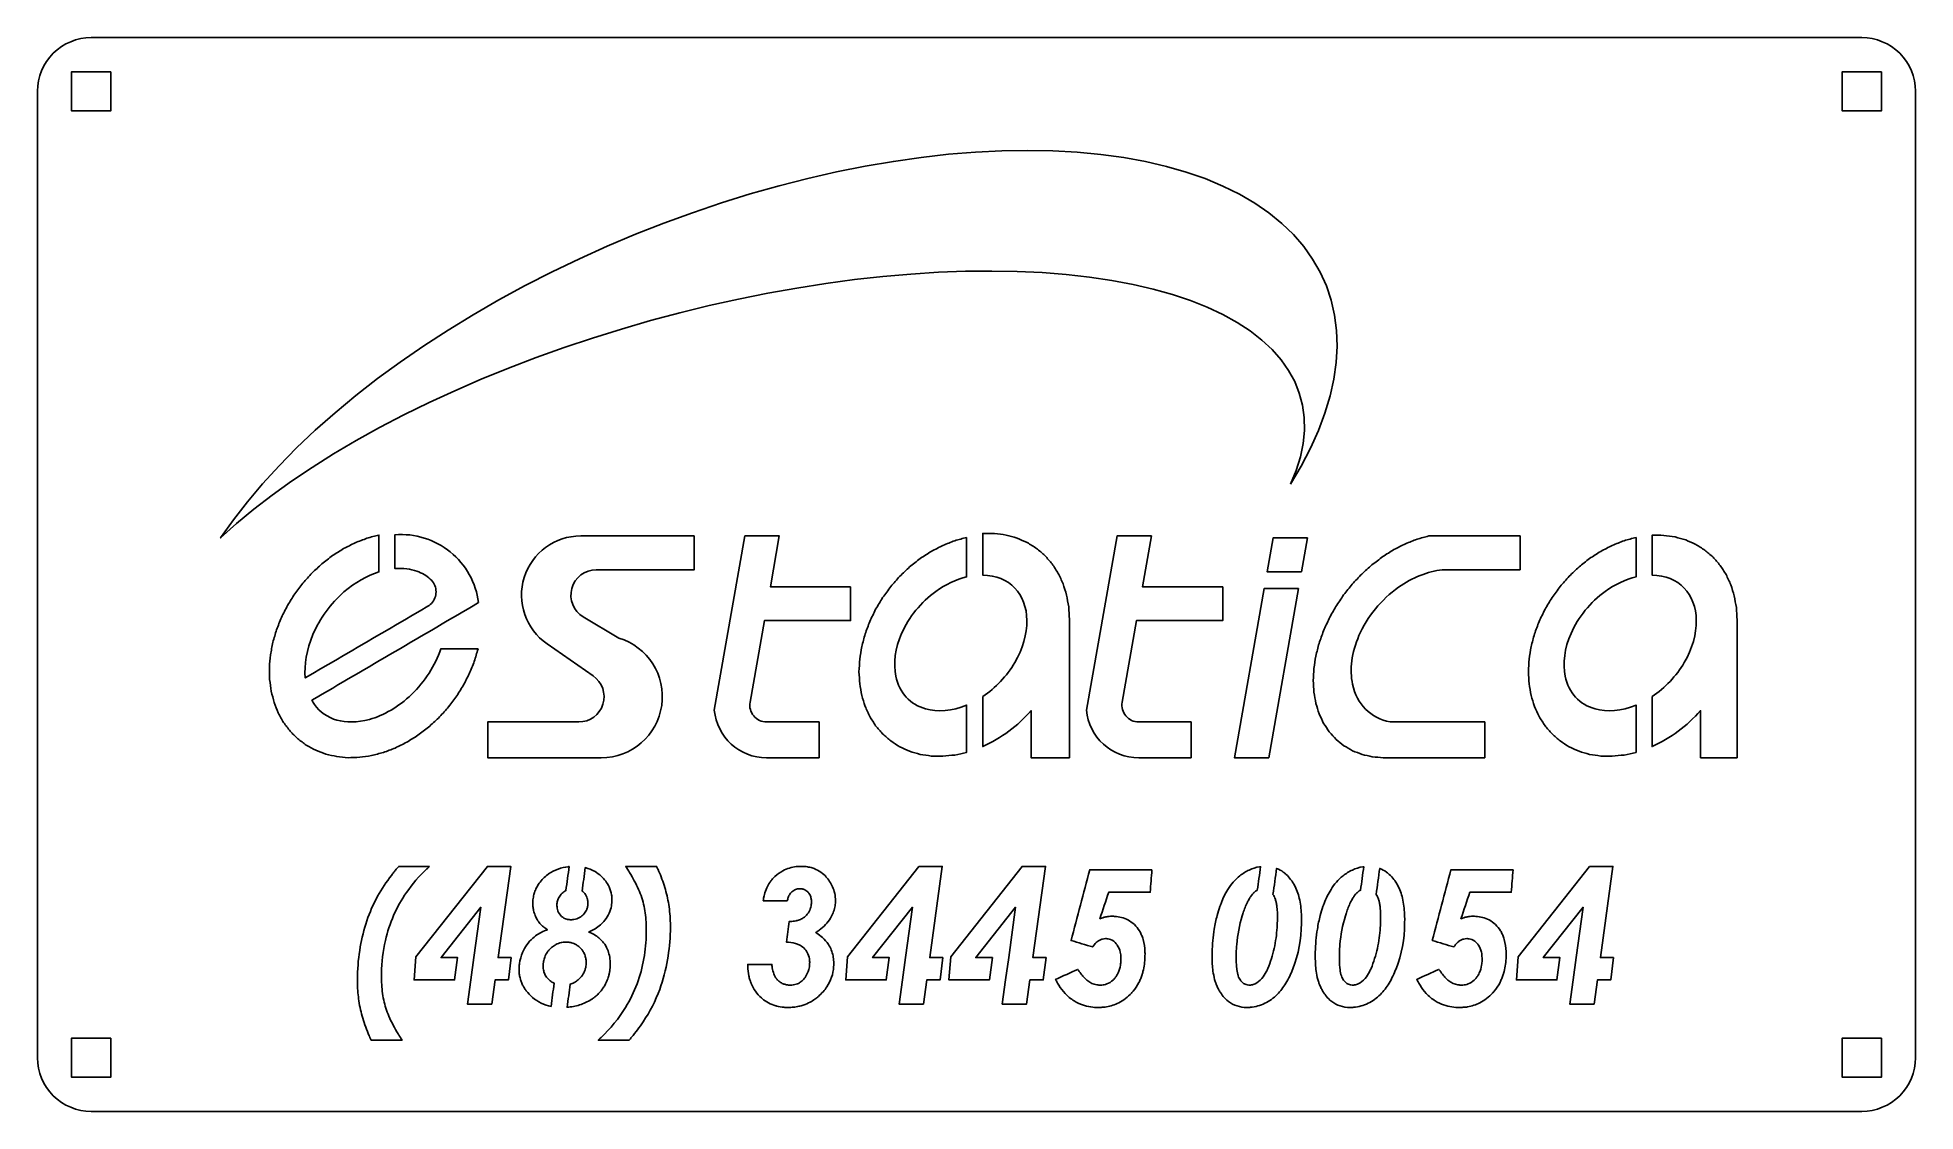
# Model space of a CAD drawing. Extents: x -175 to 175, y -100 to 100.
import ezdxf

# ---------------------------------------------------------------- set-up
doc = ezdxf.new("R2010")
doc.units = 0

msp = doc.modelspace()

# ---------------------------------------------------------------- linework, layer by layer
at = {"layer": '1'}
for points in [[(175, 90, 0.414214), (165, 100), (-165, 100, 0.414214), (-175, 90), (-175, -90, 0.414214), (-165, -100), (165, -100, 0.414214), (175, -90)], [(-52.6, 7.18), (-73.77, 7.18, 0.735169), (-80.05, -12.91), (-71.45, -18.87, -0.735169), (-74.14, -27.47), (-91.09, -27.47), (-91.09, -34.13), (-69.93, -34.13, 0.865241), (-66.69, -11.84), (-73.29, -7.91, -0.761737), (-70.87, 0.88), (-52.6, 0.88)], [(-23.46, -2.27), (-23.46, -8.57), (-39.53, -8.57), (-42.21, -23.78, 0.466308), (-39.11, -27.47), (-29.35, -27.47), (-29.35, -34.13), (-39.11, -34.13, -0.386919), (-48.87, -25.25), (-43.15, 7.18), (-36.75, 7.18), (-38.42, -2.27)], [(45.89, -2.27), (45.89, -8.57), (29.82, -8.57), (27.14, -23.78, 0.466308), (30.24, -27.47), (40, -27.47), (40, -34.13), (30.24, -34.13, -0.386919), (20.48, -25.25), (26.2, 7.18), (32.6, 7.18), (30.93, -2.27)]]:
    msp.add_lwpolyline(points, format="xyb", close=True, dxfattribs=at)
for points in [[(-161.35, 93.65), (-161.35, 86.35), (-168.65, 86.35), (-168.65, 93.65)], [(168.65, 93.65), (161.35, 93.65), (161.35, 86.35), (168.65, 86.35)], [(58.54, 16.82), (60.52, 20.17), (62.25, 23.5), (63.73, 26.79), (64.95, 30.04), (65.91, 33.25), (66.6, 36.4), (67.04, 39.49), (67.2, 42.51), (67.1, 45.45), (66.74, 48.31), (66.11, 51.08), (65.22, 53.74), (64.06, 56.31), (62.65, 58.76), (60.99, 61.09), (59.07, 63.31), (56.91, 65.39), (54.5, 67.34), (51.87, 69.16), (49, 70.83), (45.91, 72.35), (42.61, 73.73), (39.1, 74.95), (35.4, 76.01), (31.5, 76.92), (27.43, 77.66), (23.19, 78.24), (18.79, 78.66), (14.24, 78.91), (9.56, 79), (4.75, 78.92), (-0.17, 78.67), (-5.2, 78.26), (-10.31, 77.68), (-15.5, 76.94), (-20.76, 76.04), (-26.07, 74.98), (-31.41, 73.76), (-36.78, 72.39), (-42.16, 70.87), (-47.55, 69.2), (-52.91, 67.39), (-58.26, 65.44), (-63.56, 63.36), (-68.81, 61.15), (-73.99, 58.82), (-79.09, 56.37), (-84.11, 53.81), (-89.02, 51.15), (-93.81, 48.38), (-98.48, 45.53), (-103.01, 42.59), (-107.4, 39.57), (-111.62, 36.48), (-115.67, 33.33), (-119.54, 30.13), (-123.23, 26.87), (-126.71, 23.58), (-129.99, 20.26), (-133.06, 16.91), (-135.9, 13.55), (-138.51, 10.18), (-140.89, 6.81), (-137.91, 9.49), (-134.71, 12.14), (-131.3, 14.77), (-127.67, 17.38), (-123.84, 19.94), (-119.82, 22.47), (-115.62, 24.94), (-111.25, 27.36), (-106.72, 29.72), (-102.04, 32.01), (-97.23, 34.23), (-92.29, 36.37), (-87.24, 38.43), (-82.09, 40.39), (-76.85, 42.27), (-71.54, 44.04), (-66.17, 45.71), (-60.76, 47.28), (-55.31, 48.73), (-49.84, 50.07), (-44.37, 51.28), (-38.91, 52.38), (-33.47, 53.36), (-28.07, 54.2), (-22.72, 54.92), (-17.43, 55.51), (-12.21, 55.96), (-7.09, 56.28), (-2.07, 56.47), (2.83, 56.52), (7.61, 56.44), (12.25, 56.23), (16.74, 55.88), (21.06, 55.39), (25.21, 54.78), (29.17, 54.03), (32.94, 53.16), (36.51, 52.16), (39.87, 51.04), (43, 49.79), (45.91, 48.43), (48.58, 46.95), (51, 45.37), (53.18, 43.67), (55.1, 41.88), (56.76, 39.98), (58.16, 38), (59.3, 35.92), (60.16, 33.76), (60.75, 31.53), (61.07, 29.22), (61.11, 26.85), (60.88, 24.42), (60.37, 21.93), (59.59, 19.4)], [(61.68, 6.82), (60.57, 0.52), (54.17, 0.52), (55.28, 6.82)], [(60.01, -2.63), (54.46, -34.13), (48.06, -34.13), (53.61, -2.63)], [(-86.71, -71.35), (-87.25, -75.51), (-89.73, -75.51), (-90.35, -80), (-94.87, -80), (-94.25, -75.51), (-93.68, -71.35), (-92.39, -61.98), (-99.8, -71.35), (-96.71, -71.35), (-97.28, -75.51), (-104.81, -75.51), (-104.49, -71.18), (-91.17, -54.36), (-86.81, -54.36), (-89.16, -71.35)], [(-6.26, -71.35), (-6.8, -75.51), (-9.28, -75.51), (-9.9, -80), (-14.42, -80), (-13.8, -75.51), (-13.23, -71.35), (-11.94, -61.98), (-19.36, -71.35), (-16.26, -71.35), (-16.83, -75.51), (-24.36, -75.51), (-24.04, -71.18), (-10.72, -54.36), (-6.37, -54.36), (-8.71, -71.35)], [(12.97, -71.35), (10.52, -71.35), (12.87, -54.36), (8.51, -54.36), (-4.81, -71.18), (-5.13, -75.51), (2.4, -75.51), (2.97, -71.35), (-0.13, -71.35), (7.29, -61.98), (6, -71.35), (5.43, -75.51), (4.81, -80), (9.33, -80), (9.95, -75.51), (12.43, -75.51)], [(118.74, -71.35), (116.29, -71.35), (118.63, -54.36), (114.28, -54.36), (100.96, -71.18), (100.64, -75.51), (108.17, -75.51), (108.74, -71.35), (105.64, -71.35), (113.06, -61.98), (111.77, -71.35), (111.2, -75.51), (110.58, -80), (115.1, -80), (115.72, -75.51), (118.2, -75.51)], [(-161.35, -86.35), (-168.65, -86.35), (-168.65, -93.65), (-161.35, -93.65)], [(168.65, -86.35), (168.65, -93.65), (161.35, -93.65), (161.35, -86.35)]]:
    msp.add_lwpolyline(points, close=True, dxfattribs=at)
for points, knots in [([(-92.81, -5.24), (-103.16, -11.3), (-113.52, -17.36), (-123.88, -23.42), (-123.88, -23.42), (-123.73, -23.69), (-123.57, -23.95), (-123.39, -24.19), (-123.39, -24.19), (-122.35, -25.64), (-120.99, -26.61), (-119.2, -27.13), (-119.2, -27.13), (-117.53, -27.6), (-115.43, -27.62), (-113.13, -26.98), (-113.13, -26.98), (-110.51, -26.26), (-107.68, -24.64), (-105.3, -22.34), (-105.3, -22.34), (-102.83, -19.98), (-100.88, -16.92), (-99.84, -13.86), (-99.84, -13.86), (-97.52, -13.86), (-95.21, -13.86), (-92.9, -13.86), (-92.9, -13.86), (-93.14, -14.64), (-93.37, -15.42), (-93.6, -16.19), (-93.6, -16.19), (-93.91, -16.96), (-94.22, -17.73), (-94.53, -18.49), (-94.53, -18.49), (-94.91, -19.24), (-95.3, -19.98), (-95.68, -20.72), (-95.68, -20.72), (-96.13, -21.43), (-96.58, -22.15), (-97.03, -22.86), (-97.03, -22.86), (-97.55, -23.53), (-98.06, -24.2), (-98.57, -24.87), (-98.57, -24.87), (-99.14, -25.5), (-99.71, -26.12), (-100.28, -26.74), (-100.28, -26.74), (-100.9, -27.31), (-101.52, -27.88), (-102.14, -28.44), (-102.14, -28.44), (-102.8, -28.94), (-103.46, -29.45), (-104.12, -29.95), (-104.12, -29.95), (-104.81, -30.38), (-105.5, -30.81), (-106.19, -31.25), (-106.19, -31.25), (-106.91, -31.6), (-107.63, -31.96), (-108.35, -32.32), (-108.35, -32.32), (-109.08, -32.6), (-109.81, -32.87), (-110.54, -33.15), (-110.54, -33.15), (-111.28, -33.34), (-112.02, -33.54), (-112.76, -33.73), (-112.76, -33.73), (-113.49, -33.84), (-114.23, -33.95), (-114.96, -34.05), (-114.96, -34.05), (-115.69, -34.08), (-116.41, -34.1), (-117.13, -34.12), (-117.13, -34.12), (-117.83, -34.05), (-118.53, -33.98), (-119.24, -33.92), (-119.24, -33.92), (-119.91, -33.76), (-120.58, -33.61), (-121.25, -33.46), (-121.25, -33.46), (-121.88, -33.22), (-122.52, -32.98), (-123.15, -32.74), (-123.15, -32.74), (-123.73, -32.43), (-124.32, -32.11), (-124.91, -31.79), (-124.91, -31.79), (-125.44, -31.39), (-125.97, -30.99), (-126.5, -30.59), (-126.5, -30.59), (-126.98, -30.12), (-127.45, -29.65), (-127.92, -29.18), (-127.92, -29.18), (-128.32, -28.65), (-128.73, -28.11), (-129.14, -27.57), (-129.14, -27.57), (-129.47, -26.98), (-129.8, -26.38), (-130.14, -25.78), (-130.14, -25.78), (-130.4, -25.13), (-130.65, -24.49), (-130.91, -23.84), (-130.91, -23.84), (-131.09, -23.14), (-131.27, -22.45), (-131.45, -21.75), (-131.45, -21.75), (-131.55, -21.02), (-131.65, -20.29), (-131.75, -19.56), (-131.75, -19.56), (-131.76, -18.81), (-131.78, -18.05), (-131.79, -17.3), (-131.79, -17.3), (-131.73, -16.52), (-131.66, -15.75), (-131.59, -14.97), (-131.59, -14.97), (-131.44, -14.19), (-131.3, -13.41), (-131.15, -12.63), (-131.15, -12.63), (-130.92, -11.85), (-130.69, -11.07), (-130.46, -10.29), (-130.46, -10.29), (-130.16, -9.53), (-129.85, -8.76), (-129.55, -7.99), (-129.55, -7.99), (-129.17, -7.25), (-128.79, -6.5), (-128.41, -5.76), (-128.41, -5.76), (-127.96, -5.04), (-127.52, -4.33), (-127.07, -3.61), (-127.07, -3.61), (-126.56, -2.94), (-126.05, -2.27), (-125.54, -1.59), (-125.54, -1.59), (-124.97, -0.97), (-124.41, -0.34), (-123.84, 0.29), (-123.84, 0.29), (-123.22, 0.86), (-122.61, 1.43), (-121.99, 2), (-121.99, 2), (-121.34, 2.5), (-120.68, 3.01), (-120.02, 3.52), (-120.02, 3.52), (-119.33, 3.95), (-118.64, 4.39), (-117.95, 4.83), (-117.95, 4.83), (-117.23, 5.19), (-116.52, 5.55), (-115.8, 5.91), (-115.8, 5.91), (-115.07, 6.19), (-114.34, 6.48), (-113.61, 6.76), (-113.61, 6.76), (-112.87, 6.96), (-112.13, 7.16), (-111.39, 7.35), (-111.39, 7.35), (-111.39, 5.06), (-111.39, 2.77), (-111.39, 0.48), (-111.39, 0.48), (-113.57, -0.2), (-115.85, -1.48), (-117.89, -3.25), (-117.89, -3.25), (-120.36, -5.38), (-122.42, -8.21), (-123.67, -11.16), (-123.67, -11.16), (-124.88, -13.98), (-125.33, -16.87), (-125.1, -19.26), (-125.1, -19.26), (-117.49, -14.82), (-109.89, -10.37), (-102.29, -5.92), (-102.29, -5.92), (-101.95, -5.72), (-101.65, -5.46), (-101.4, -5.15), (-101.4, -5.15), (-101.16, -4.83), (-100.97, -4.48), (-100.86, -4.09), (-100.86, -4.09), (-100.75, -3.71), (-100.71, -3.31), (-100.75, -2.92), (-100.75, -2.92), (-100.78, -2.52), (-100.89, -2.14), (-101.07, -1.78), (-101.07, -1.78), (-101.25, -1.43), (-101.5, -1.11), (-101.8, -0.84), (-101.8, -0.84), (-102.51, -0.21), (-103.34, 0.28), (-104.31, 0.62), (-104.31, 0.62), (-105.47, 1.03), (-106.84, 1.21), (-108.39, 1.09), (-108.39, 1.09), (-108.39, 3.19), (-108.39, 5.3), (-108.39, 7.4), (-108.39, 7.4), (-106.55, 7.55), (-104.69, 7.34), (-102.92, 6.79), (-102.92, 6.79), (-101.16, 6.24), (-99.51, 5.36), (-98.07, 4.2), (-98.07, 4.2), (-96.63, 3.03), (-95.43, 1.6), (-94.53, -0.02), (-94.53, -0.02), (-93.63, -1.63), (-93.04, -3.41), (-92.81, -5.24)], [0, 0, 0, 0, 0.015625, 0.015625, 0.015625, 0.015625, 0.03125, 0.03125, 0.03125, 0.03125, 0.046875, 0.046875, 0.046875, 0.046875, 0.0625, 0.0625, 0.0625, 0.0625, 0.078125, 0.078125, 0.078125, 0.078125, 0.09375, 0.09375, 0.09375, 0.09375, 0.109375, 0.109375, 0.109375, 0.109375, 0.125, 0.125, 0.125, 0.125, 0.140625, 0.140625, 0.140625, 0.140625, 0.15625, 0.15625, 0.15625, 0.15625, 0.171875, 0.171875, 0.171875, 0.171875, 0.1875, 0.1875, 0.1875, 0.1875, 0.203125, 0.203125, 0.203125, 0.203125, 0.21875, 0.21875, 0.21875, 0.21875, 0.234375, 0.234375, 0.234375, 0.234375, 0.25, 0.25, 0.25, 0.25, 0.265625, 0.265625, 0.265625, 0.265625, 0.28125, 0.28125, 0.28125, 0.28125, 0.296875, 0.296875, 0.296875, 0.296875, 0.3125, 0.3125, 0.3125, 0.3125, 0.328125, 0.328125, 0.328125, 0.328125, 0.34375, 0.34375, 0.34375, 0.34375, 0.359375, 0.359375, 0.359375, 0.359375, 0.375, 0.375, 0.375, 0.375, 0.390625, 0.390625, 0.390625, 0.390625, 0.40625, 0.40625, 0.40625, 0.40625, 0.421875, 0.421875, 0.421875, 0.421875, 0.4375, 0.4375, 0.4375, 0.4375, 0.453125, 0.453125, 0.453125, 0.453125, 0.46875, 0.46875, 0.46875, 0.46875, 0.484375, 0.484375, 0.484375, 0.484375, 0.5, 0.5, 0.5, 0.5, 0.515625, 0.515625, 0.515625, 0.515625, 0.53125, 0.53125, 0.53125, 0.53125, 0.546875, 0.546875, 0.546875, 0.546875, 0.5625, 0.5625, 0.5625, 0.5625, 0.578125, 0.578125, 0.578125, 0.578125, 0.59375, 0.59375, 0.59375, 0.59375, 0.609375, 0.609375, 0.609375, 0.609375, 0.625, 0.625, 0.625, 0.625, 0.640625, 0.640625, 0.640625, 0.640625, 0.65625, 0.65625, 0.65625, 0.65625, 0.671875, 0.671875, 0.671875, 0.671875, 0.6875, 0.6875, 0.6875, 0.6875, 0.703125, 0.703125, 0.703125, 0.703125, 0.71875, 0.71875, 0.71875, 0.71875, 0.734375, 0.734375, 0.734375, 0.734375, 0.75, 0.75, 0.75, 0.75, 0.765625, 0.765625, 0.765625, 0.765625, 0.78125, 0.78125, 0.78125, 0.78125, 0.796875, 0.796875, 0.796875, 0.796875, 0.8125, 0.8125, 0.8125, 0.8125, 0.828125, 0.828125, 0.828125, 0.828125, 0.84375, 0.84375, 0.84375, 0.84375, 0.859375, 0.859375, 0.859375, 0.859375, 0.875, 0.875, 0.875, 0.875, 0.890625, 0.890625, 0.890625, 0.890625, 0.90625, 0.90625, 0.90625, 0.90625, 0.921875, 0.921875, 0.921875, 0.921875, 0.9375, 0.9375, 0.9375, 0.9375, 0.953125, 0.953125, 0.953125, 0.953125, 0.96875, 0.96875, 0.96875, 0.96875, 0.984375, 0.984375, 0.984375, 0.984375, 1, 1, 1, 1]), ([(17.32, -8.35), (17.32, -16.94), (17.32, -25.54), (17.32, -34.13), (17.32, -34.13), (14.94, -34.13), (12.56, -34.13), (10.18, -34.13), (10.18, -34.13), (10.18, -31.2), (10.18, -28.28), (10.18, -25.35), (10.18, -25.35), (8.94, -26.77), (7.54, -28.06), (6.03, -29.18), (6.03, -29.18), (4.51, -30.3), (2.88, -31.26), (1.16, -32.04), (1.16, -32.04), (1.16, -28.94), (1.16, -25.83), (1.16, -22.73), (1.16, -22.73), (3.56, -21.14), (5.68, -18.9), (7.14, -16.41), (7.14, -16.41), (8.65, -13.84), (9.44, -11.03), (9.4, -8.57), (9.4, -8.57), (9.36, -6.09), (8.54, -3.99), (7.15, -2.53), (7.15, -2.53), (5.71, -1.02), (3.64, -0.14), (1.16, -0.11), (1.16, -0.11), (1.16, 2.48), (1.16, 5.06), (1.16, 7.65), (1.16, 7.65), (1.9, 7.65), (2.64, 7.64), (3.38, 7.64), (3.38, 7.64), (4.09, 7.54), (4.81, 7.44), (5.52, 7.35), (5.52, 7.35), (6.2, 7.16), (6.88, 6.97), (7.55, 6.78), (7.55, 6.78), (8.19, 6.5), (8.82, 6.22), (9.45, 5.95), (9.45, 5.95), (10.03, 5.58), (10.61, 5.22), (11.19, 4.86), (11.19, 4.86), (11.71, 4.41), (12.23, 3.97), (12.75, 3.53), (12.75, 3.53), (13.2, 3.01), (13.66, 2.49), (14.11, 1.97), (14.11, 1.97), (14.49, 1.38), (14.86, 0.8), (15.24, 0.21), (15.24, 0.21), (15.54, -0.43), (15.84, -1.08), (16.14, -1.73), (16.14, -1.73), (16.36, -2.42), (16.57, -3.12), (16.79, -3.82), (16.79, -3.82), (16.92, -4.56), (17.05, -5.3), (17.19, -6.04), (17.19, -6.04), (17.23, -6.81), (17.27, -7.58), (17.32, -8.35)], [0, 0, 0, 0, 0.043478, 0.043478, 0.043478, 0.043478, 0.086957, 0.086957, 0.086957, 0.086957, 0.130435, 0.130435, 0.130435, 0.130435, 0.173913, 0.173913, 0.173913, 0.173913, 0.217391, 0.217391, 0.217391, 0.217391, 0.26087, 0.26087, 0.26087, 0.26087, 0.304348, 0.304348, 0.304348, 0.304348, 0.347826, 0.347826, 0.347826, 0.347826, 0.391304, 0.391304, 0.391304, 0.391304, 0.434783, 0.434783, 0.434783, 0.434783, 0.478261, 0.478261, 0.478261, 0.478261, 0.521739, 0.521739, 0.521739, 0.521739, 0.565217, 0.565217, 0.565217, 0.565217, 0.608696, 0.608696, 0.608696, 0.608696, 0.652174, 0.652174, 0.652174, 0.652174, 0.695652, 0.695652, 0.695652, 0.695652, 0.73913, 0.73913, 0.73913, 0.73913, 0.782609, 0.782609, 0.782609, 0.782609, 0.826087, 0.826087, 0.826087, 0.826087, 0.869565, 0.869565, 0.869565, 0.869565, 0.913043, 0.913043, 0.913043, 0.913043, 0.956522, 0.956522, 0.956522, 0.956522, 1, 1, 1, 1]), ([(101.3, 7.18), (101.3, 5.08), (101.3, 2.98), (101.3, 0.88), (101.3, 0.88), (96.47, 0.88), (91.63, 0.88), (86.8, 0.88), (86.8, 0.88), (84.14, 0.58), (81.26, -0.55), (78.67, -2.39), (78.67, -2.39), (75.48, -4.62), (72.79, -7.91), (71.29, -11.38), (71.29, -11.38), (69.91, -14.52), (69.52, -17.77), (70.09, -20.42), (70.09, -20.42), (70.89, -24.18), (73.44, -26.73), (77.11, -27.47), (77.11, -27.47), (82.98, -27.47), (88.86, -27.47), (94.73, -27.47), (94.73, -27.47), (94.73, -29.69), (94.73, -31.91), (94.73, -34.13), (94.73, -34.13), (88.41, -34.13), (82.1, -34.13), (75.78, -34.13), (75.78, -34.13), (75.11, -34.07), (74.44, -34.01), (73.77, -33.95), (73.77, -33.95), (73.14, -33.81), (72.5, -33.66), (71.87, -33.52), (71.87, -33.52), (71.28, -33.29), (70.68, -33.06), (70.09, -32.83), (70.09, -32.83), (69.55, -32.51), (69.01, -32.2), (68.47, -31.89), (68.47, -31.89), (67.98, -31.5), (67.5, -31.11), (67.02, -30.72), (67.02, -30.72), (66.6, -30.25), (66.18, -29.79), (65.76, -29.32), (65.76, -29.32), (65.4, -28.79), (65.05, -28.26), (64.7, -27.73), (64.7, -27.73), (64.42, -27.14), (64.14, -26.54), (63.86, -25.95), (63.86, -25.95), (63.66, -25.31), (63.46, -24.66), (63.26, -24.01), (63.26, -24.01), (63.14, -23.32), (63.01, -22.63), (62.89, -21.94), (62.89, -21.94), (62.85, -21.21), (62.81, -20.49), (62.77, -19.76), (62.77, -19.76), (62.8, -19), (62.84, -18.25), (62.88, -17.49), (62.88, -17.49), (63, -16.72), (63.12, -15.95), (63.24, -15.18), (63.24, -15.18), (63.44, -14.39), (63.64, -13.61), (63.84, -12.83), (63.84, -12.83), (64.12, -12.05), (64.4, -11.28), (64.67, -10.5), (64.67, -10.5), (65.02, -9.73), (65.37, -8.96), (65.72, -8.2), (65.72, -8.2), (66.14, -7.45), (66.56, -6.7), (66.98, -5.96), (66.98, -5.96), (67.46, -5.24), (67.94, -4.53), (68.42, -3.81), (68.42, -3.81), (68.96, -3.14), (69.5, -2.46), (70.04, -1.79), (70.04, -1.79), (70.63, -1.16), (71.22, -0.53), (71.81, 0.09), (71.81, 0.09), (72.44, 0.67), (73.08, 1.24), (73.71, 1.81), (73.71, 1.81), (74.38, 2.32), (75.05, 2.82), (75.72, 3.33), (75.72, 3.33), (76.41, 3.77), (77.11, 4.21), (77.8, 4.64), (77.8, 4.64), (78.52, 5.01), (79.23, 5.37), (79.95, 5.73), (79.95, 5.73), (80.67, 6.01), (81.39, 6.3), (82.11, 6.58), (82.11, 6.58), (82.84, 6.78), (83.56, 6.98), (84.28, 7.18), (84.28, 7.18), (89.96, 7.18), (95.63, 7.18), (101.3, 7.18)], [0, 0, 0, 0, 0.027778, 0.027778, 0.027778, 0.027778, 0.055556, 0.055556, 0.055556, 0.055556, 0.083333, 0.083333, 0.083333, 0.083333, 0.111111, 0.111111, 0.111111, 0.111111, 0.138889, 0.138889, 0.138889, 0.138889, 0.166667, 0.166667, 0.166667, 0.166667, 0.194444, 0.194444, 0.194444, 0.194444, 0.222222, 0.222222, 0.222222, 0.222222, 0.25, 0.25, 0.25, 0.25, 0.277778, 0.277778, 0.277778, 0.277778, 0.305556, 0.305556, 0.305556, 0.305556, 0.333333, 0.333333, 0.333333, 0.333333, 0.361111, 0.361111, 0.361111, 0.361111, 0.388889, 0.388889, 0.388889, 0.388889, 0.416667, 0.416667, 0.416667, 0.416667, 0.444444, 0.444444, 0.444444, 0.444444, 0.472222, 0.472222, 0.472222, 0.472222, 0.5, 0.5, 0.5, 0.5, 0.527778, 0.527778, 0.527778, 0.527778, 0.555556, 0.555556, 0.555556, 0.555556, 0.583333, 0.583333, 0.583333, 0.583333, 0.611111, 0.611111, 0.611111, 0.611111, 0.638889, 0.638889, 0.638889, 0.638889, 0.666667, 0.666667, 0.666667, 0.666667, 0.694444, 0.694444, 0.694444, 0.694444, 0.722222, 0.722222, 0.722222, 0.722222, 0.75, 0.75, 0.75, 0.75, 0.777778, 0.777778, 0.777778, 0.777778, 0.805556, 0.805556, 0.805556, 0.805556, 0.833333, 0.833333, 0.833333, 0.833333, 0.861111, 0.861111, 0.861111, 0.861111, 0.888889, 0.888889, 0.888889, 0.888889, 0.916667, 0.916667, 0.916667, 0.916667, 0.944444, 0.944444, 0.944444, 0.944444, 0.972222, 0.972222, 0.972222, 0.972222, 1, 1, 1, 1]), ([(141.75, -8.43), (141.71, -7.68), (141.66, -6.92), (141.62, -6.16), (141.62, -6.16), (141.49, -5.44), (141.36, -4.71), (141.24, -3.98), (141.24, -3.98), (141.02, -3.3), (140.81, -2.61), (140.6, -1.93), (140.6, -1.93), (140.31, -1.3), (140.01, -0.66), (139.72, -0.03), (139.72, -0.03), (139.35, 0.55), (138.98, 1.13), (138.61, 1.7), (138.61, 1.7), (138.16, 2.21), (137.72, 2.72), (137.28, 3.23), (137.28, 3.23), (136.77, 3.67), (136.26, 4.1), (135.75, 4.54), (135.75, 4.54), (135.18, 4.9), (134.62, 5.26), (134.05, 5.61), (134.05, 5.61), (133.43, 5.89), (132.81, 6.16), (132.19, 6.44), (132.19, 6.44), (131.52, 6.62), (130.86, 6.81), (130.19, 7), (130.19, 7), (129.49, 7.1), (128.79, 7.19), (128.1, 7.29), (128.1, 7.29), (127.37, 7.3), (126.65, 7.3), (125.92, 7.31), (125.92, 7.31), (125.92, 4.84), (125.92, 2.36), (125.92, -0.11), (125.92, -0.11), (128.39, -0.14), (130.47, -1.02), (131.9, -2.53), (131.9, -2.53), (133.3, -3.99), (134.12, -6.09), (134.15, -8.57), (134.15, -8.57), (134.19, -11.03), (133.41, -13.84), (131.9, -16.41), (131.9, -16.41), (130.44, -18.9), (128.32, -21.14), (125.92, -22.73), (125.92, -22.73), (125.92, -25.83), (125.92, -28.94), (125.92, -32.04), (125.92, -32.04), (127.64, -31.26), (129.27, -30.3), (130.79, -29.18), (130.79, -29.18), (132.3, -28.06), (133.69, -26.77), (134.94, -25.35), (134.94, -25.35), (134.94, -28.28), (134.94, -31.2), (134.94, -34.13), (134.94, -34.13), (137.21, -34.13), (139.48, -34.13), (141.75, -34.13), (141.75, -34.13), (141.75, -25.56), (141.75, -17), (141.75, -8.43)], [0, 0, 0, 0, 0.043478, 0.043478, 0.043478, 0.043478, 0.086957, 0.086957, 0.086957, 0.086957, 0.130435, 0.130435, 0.130435, 0.130435, 0.173913, 0.173913, 0.173913, 0.173913, 0.217391, 0.217391, 0.217391, 0.217391, 0.26087, 0.26087, 0.26087, 0.26087, 0.304348, 0.304348, 0.304348, 0.304348, 0.347826, 0.347826, 0.347826, 0.347826, 0.391304, 0.391304, 0.391304, 0.391304, 0.434783, 0.434783, 0.434783, 0.434783, 0.478261, 0.478261, 0.478261, 0.478261, 0.521739, 0.521739, 0.521739, 0.521739, 0.565217, 0.565217, 0.565217, 0.565217, 0.608696, 0.608696, 0.608696, 0.608696, 0.652174, 0.652174, 0.652174, 0.652174, 0.695652, 0.695652, 0.695652, 0.695652, 0.73913, 0.73913, 0.73913, 0.73913, 0.782609, 0.782609, 0.782609, 0.782609, 0.826087, 0.826087, 0.826087, 0.826087, 0.869565, 0.869565, 0.869565, 0.869565, 0.913043, 0.913043, 0.913043, 0.913043, 0.956522, 0.956522, 0.956522, 0.956522, 1, 1, 1, 1]), ([(-1.84, 6.9), (-2.58, 6.7), (-3.32, 6.5), (-4.06, 6.29), (-4.06, 6.29), (-4.79, 6), (-5.53, 5.71), (-6.26, 5.42), (-6.26, 5.42), (-6.98, 5.05), (-7.7, 4.68), (-8.42, 4.31), (-8.42, 4.31), (-9.11, 3.87), (-9.8, 3.42), (-10.49, 2.97), (-10.49, 2.97), (-11.15, 2.45), (-11.8, 1.94), (-12.46, 1.42), (-12.46, 1.42), (-13.07, 0.84), (-13.69, 0.25), (-14.3, -0.33), (-14.3, -0.33), (-14.86, -0.97), (-15.42, -1.61), (-15.98, -2.24), (-15.98, -2.24), (-16.48, -2.93), (-16.99, -3.62), (-17.49, -4.3), (-17.49, -4.3), (-17.93, -5.03), (-18.36, -5.76), (-18.8, -6.48), (-18.8, -6.48), (-19.16, -7.24), (-19.53, -7.99), (-19.89, -8.75), (-19.89, -8.75), (-20.18, -9.52), (-20.47, -10.3), (-20.76, -11.07), (-20.76, -11.07), (-20.97, -11.86), (-21.18, -12.64), (-21.39, -13.43), (-21.39, -13.43), (-21.52, -14.21), (-21.64, -14.99), (-21.77, -15.78), (-21.77, -15.78), (-21.81, -16.55), (-21.85, -17.32), (-21.9, -18.1), (-21.9, -18.1), (-21.85, -18.85), (-21.81, -19.6), (-21.77, -20.35), (-21.77, -20.35), (-21.64, -21.07), (-21.52, -21.79), (-21.39, -22.52), (-21.39, -22.52), (-21.18, -23.2), (-20.97, -23.88), (-20.76, -24.56), (-20.76, -24.56), (-20.47, -25.19), (-20.18, -25.82), (-19.89, -26.45), (-19.89, -26.45), (-19.53, -27.03), (-19.16, -27.6), (-18.8, -28.17), (-18.8, -28.17), (-18.36, -28.68), (-17.93, -29.19), (-17.49, -29.7), (-17.49, -29.7), (-16.99, -30.14), (-16.48, -30.57), (-15.98, -31.01), (-15.98, -31.01), (-15.42, -31.37), (-14.86, -31.73), (-14.3, -32.09), (-14.3, -32.09), (-13.69, -32.37), (-13.07, -32.64), (-12.46, -32.92), (-12.46, -32.92), (-11.8, -33.11), (-11.15, -33.31), (-10.49, -33.5), (-10.49, -33.5), (-9.8, -33.6), (-9.11, -33.7), (-8.42, -33.81), (-8.42, -33.81), (-7.7, -33.82), (-6.98, -33.84), (-6.26, -33.85), (-6.26, -33.85), (-5.53, -33.77), (-4.79, -33.7), (-4.06, -33.62), (-4.06, -33.62), (-3.32, -33.46), (-2.58, -33.29), (-1.84, -33.13), (-1.84, -33.13), (-1.84, -30.19), (-1.84, -27.26), (-1.84, -24.32), (-1.84, -24.32), (-4.55, -25.44), (-7.29, -25.65), (-9.48, -25.03), (-9.48, -25.03), (-12.37, -24.21), (-14.37, -22.05), (-15.03, -18.94), (-15.03, -18.94), (-15.52, -16.6), (-15.17, -13.73), (-13.95, -10.96), (-13.95, -10.96), (-12.65, -7.96), (-10.34, -5.12), (-7.59, -3.16), (-7.59, -3.16), (-5.77, -1.84), (-3.77, -0.91), (-1.84, -0.45), (-1.84, -0.45), (-1.84, 2), (-1.84, 4.45), (-1.84, 6.9)], [0, 0, 0, 0, 0.028571, 0.028571, 0.028571, 0.028571, 0.057143, 0.057143, 0.057143, 0.057143, 0.085714, 0.085714, 0.085714, 0.085714, 0.114286, 0.114286, 0.114286, 0.114286, 0.142857, 0.142857, 0.142857, 0.142857, 0.171429, 0.171429, 0.171429, 0.171429, 0.2, 0.2, 0.2, 0.2, 0.228571, 0.228571, 0.228571, 0.228571, 0.257143, 0.257143, 0.257143, 0.257143, 0.285714, 0.285714, 0.285714, 0.285714, 0.314286, 0.314286, 0.314286, 0.314286, 0.342857, 0.342857, 0.342857, 0.342857, 0.371429, 0.371429, 0.371429, 0.371429, 0.4, 0.4, 0.4, 0.4, 0.428571, 0.428571, 0.428571, 0.428571, 0.457143, 0.457143, 0.457143, 0.457143, 0.485714, 0.485714, 0.485714, 0.485714, 0.514286, 0.514286, 0.514286, 0.514286, 0.542857, 0.542857, 0.542857, 0.542857, 0.571429, 0.571429, 0.571429, 0.571429, 0.6, 0.6, 0.6, 0.6, 0.628571, 0.628571, 0.628571, 0.628571, 0.657143, 0.657143, 0.657143, 0.657143, 0.685714, 0.685714, 0.685714, 0.685714, 0.714286, 0.714286, 0.714286, 0.714286, 0.742857, 0.742857, 0.742857, 0.742857, 0.771429, 0.771429, 0.771429, 0.771429, 0.8, 0.8, 0.8, 0.8, 0.828571, 0.828571, 0.828571, 0.828571, 0.857143, 0.857143, 0.857143, 0.857143, 0.885714, 0.885714, 0.885714, 0.885714, 0.914286, 0.914286, 0.914286, 0.914286, 0.942857, 0.942857, 0.942857, 0.942857, 0.971429, 0.971429, 0.971429, 0.971429, 1, 1, 1, 1]), ([(122.92, 6.9), (122.92, 4.45), (122.92, 2), (122.92, -0.45), (122.92, -0.45), (120.99, -0.91), (118.99, -1.84), (117.16, -3.16), (117.16, -3.16), (114.42, -5.12), (112.11, -7.96), (110.81, -10.96), (110.81, -10.96), (109.59, -13.73), (109.23, -16.6), (109.73, -18.94), (109.73, -18.94), (110.38, -22.05), (112.39, -24.21), (115.28, -25.03), (115.28, -25.03), (117.47, -25.65), (120.21, -25.44), (122.92, -24.32), (122.92, -24.32), (122.92, -27.26), (122.92, -30.19), (122.92, -33.13), (122.92, -33.13), (122.18, -33.29), (121.44, -33.46), (120.7, -33.62), (120.7, -33.62), (119.96, -33.7), (119.23, -33.77), (118.5, -33.85), (118.5, -33.85), (117.78, -33.84), (117.06, -33.82), (116.34, -33.81), (116.34, -33.81), (115.65, -33.7), (114.96, -33.6), (114.27, -33.5), (114.27, -33.5), (113.61, -33.31), (112.95, -33.11), (112.3, -32.92), (112.3, -32.92), (111.68, -32.64), (111.07, -32.37), (110.46, -32.09), (110.46, -32.09), (109.9, -31.73), (109.34, -31.37), (108.78, -31.01), (108.78, -31.01), (108.27, -30.57), (107.77, -30.14), (107.27, -29.7), (107.27, -29.7), (106.83, -29.19), (106.4, -28.68), (105.96, -28.17), (105.96, -28.17), (105.59, -27.6), (105.23, -27.03), (104.86, -26.45), (104.86, -26.45), (104.57, -25.82), (104.28, -25.19), (104, -24.56), (104, -24.56), (103.79, -23.88), (103.58, -23.2), (103.37, -22.52), (103.37, -22.52), (103.24, -21.79), (103.11, -21.07), (102.99, -20.35), (102.99, -20.35), (102.95, -19.6), (102.9, -18.85), (102.86, -18.1), (102.86, -18.1), (102.9, -17.32), (102.95, -16.55), (102.99, -15.78), (102.99, -15.78), (103.11, -14.99), (103.24, -14.21), (103.37, -13.43), (103.37, -13.43), (103.58, -12.64), (103.79, -11.86), (104, -11.07), (104, -11.07), (104.28, -10.3), (104.57, -9.52), (104.86, -8.75), (104.86, -8.75), (105.23, -7.99), (105.59, -7.24), (105.96, -6.48), (105.96, -6.48), (106.4, -5.76), (106.83, -5.03), (107.27, -4.3), (107.27, -4.3), (107.77, -3.62), (108.27, -2.93), (108.78, -2.24), (108.78, -2.24), (109.34, -1.61), (109.9, -0.97), (110.46, -0.33), (110.46, -0.33), (111.07, 0.25), (111.68, 0.84), (112.3, 1.42), (112.3, 1.42), (112.95, 1.94), (113.61, 2.45), (114.27, 2.97), (114.27, 2.97), (114.96, 3.42), (115.65, 3.87), (116.34, 4.31), (116.34, 4.31), (117.06, 4.68), (117.78, 5.05), (118.5, 5.42), (118.5, 5.42), (119.23, 5.71), (119.96, 6), (120.7, 6.29), (120.7, 6.29), (121.44, 6.5), (122.18, 6.7), (122.92, 6.9)], [0, 0, 0, 0, 0.028571, 0.028571, 0.028571, 0.028571, 0.057143, 0.057143, 0.057143, 0.057143, 0.085714, 0.085714, 0.085714, 0.085714, 0.114286, 0.114286, 0.114286, 0.114286, 0.142857, 0.142857, 0.142857, 0.142857, 0.171429, 0.171429, 0.171429, 0.171429, 0.2, 0.2, 0.2, 0.2, 0.228571, 0.228571, 0.228571, 0.228571, 0.257143, 0.257143, 0.257143, 0.257143, 0.285714, 0.285714, 0.285714, 0.285714, 0.314286, 0.314286, 0.314286, 0.314286, 0.342857, 0.342857, 0.342857, 0.342857, 0.371429, 0.371429, 0.371429, 0.371429, 0.4, 0.4, 0.4, 0.4, 0.428571, 0.428571, 0.428571, 0.428571, 0.457143, 0.457143, 0.457143, 0.457143, 0.485714, 0.485714, 0.485714, 0.485714, 0.514286, 0.514286, 0.514286, 0.514286, 0.542857, 0.542857, 0.542857, 0.542857, 0.571429, 0.571429, 0.571429, 0.571429, 0.6, 0.6, 0.6, 0.6, 0.628571, 0.628571, 0.628571, 0.628571, 0.657143, 0.657143, 0.657143, 0.657143, 0.685714, 0.685714, 0.685714, 0.685714, 0.714286, 0.714286, 0.714286, 0.714286, 0.742857, 0.742857, 0.742857, 0.742857, 0.771429, 0.771429, 0.771429, 0.771429, 0.8, 0.8, 0.8, 0.8, 0.828571, 0.828571, 0.828571, 0.828571, 0.857143, 0.857143, 0.857143, 0.857143, 0.885714, 0.885714, 0.885714, 0.885714, 0.914286, 0.914286, 0.914286, 0.914286, 0.942857, 0.942857, 0.942857, 0.942857, 0.971429, 0.971429, 0.971429, 0.971429, 1, 1, 1, 1]), ([(-101.92, -54.36), (-103.85, -54.36), (-105.77, -54.36), (-107.69, -54.36), (-107.69, -54.36), (-107.84, -54.54), (-108, -54.73), (-108.15, -54.91), (-108.15, -54.91), (-108.22, -55), (-108.3, -55.1), (-108.38, -55.19), (-108.38, -55.19), (-108.45, -55.28), (-108.53, -55.37), (-108.6, -55.47), (-108.6, -55.47), (-108.68, -55.56), (-108.75, -55.65), (-108.82, -55.75), (-108.82, -55.75), (-108.9, -55.84), (-108.97, -55.94), (-109.04, -56.03), (-109.04, -56.03), (-109.98, -57.27), (-110.86, -58.56), (-111.62, -59.91), (-111.62, -59.91), (-113.25, -62.84), (-114.26, -66.08), (-114.85, -69.37), (-114.85, -69.37), (-115.16, -71.13), (-115.34, -72.92), (-115.37, -74.71), (-115.37, -74.71), (-115.38, -74.95), (-115.38, -75.19), (-115.38, -75.43), (-115.38, -75.43), (-115.38, -75.73), (-115.37, -76.31), (-115.37, -76.34), (-115.37, -76.34), (-115.35, -77.38), (-115.25, -78.41), (-115.1, -79.43), (-115.1, -79.43), (-114.94, -80.52), (-114.71, -81.59), (-114.39, -82.64), (-114.39, -82.64), (-114.05, -83.75), (-113.66, -84.84), (-113.19, -85.9), (-113.19, -85.9), (-113.18, -85.92), (-112.95, -86.45), (-112.82, -86.73), (-112.82, -86.73), (-110.9, -86.73), (-108.97, -86.73), (-107.05, -86.73), (-107.05, -86.73), (-107.23, -86.46), (-107.56, -85.93), (-107.58, -85.9), (-107.58, -85.9), (-107.61, -85.85), (-107.65, -85.79), (-107.68, -85.74), (-107.68, -85.74), (-107.72, -85.68), (-107.75, -85.62), (-107.79, -85.57), (-107.79, -85.57), (-108.43, -84.5), (-109.02, -83.41), (-109.52, -82.26), (-109.52, -82.26), (-109.94, -81.31), (-110.26, -80.3), (-110.48, -79.28), (-110.48, -79.28), (-110.7, -78.19), (-110.84, -77.08), (-110.88, -75.96), (-110.88, -75.96), (-110.88, -75.93), (-110.89, -75.31), (-110.9, -74.98), (-110.9, -74.98), (-110.89, -74.74), (-110.89, -74.5), (-110.89, -74.26), (-110.89, -74.26), (-110.85, -72.2), (-110.62, -70.15), (-110.16, -68.14), (-110.16, -68.14), (-109.44, -64.96), (-108.11, -61.91), (-106.25, -59.23), (-106.25, -59.23), (-105.14, -57.64), (-103.87, -56.17), (-102.45, -54.85), (-102.45, -54.85), (-102.28, -54.69), (-102.1, -54.52), (-101.92, -54.36)], [0, 0, 0, 0, 0.035714, 0.035714, 0.035714, 0.035714, 0.071429, 0.071429, 0.071429, 0.071429, 0.107143, 0.107143, 0.107143, 0.107143, 0.142857, 0.142857, 0.142857, 0.142857, 0.178571, 0.178571, 0.178571, 0.178571, 0.214286, 0.214286, 0.214286, 0.214286, 0.25, 0.25, 0.25, 0.25, 0.285714, 0.285714, 0.285714, 0.285714, 0.321429, 0.321429, 0.321429, 0.321429, 0.357143, 0.357143, 0.357143, 0.357143, 0.392857, 0.392857, 0.392857, 0.392857, 0.428571, 0.428571, 0.428571, 0.428571, 0.464286, 0.464286, 0.464286, 0.464286, 0.5, 0.5, 0.5, 0.5, 0.535714, 0.535714, 0.535714, 0.535714, 0.571429, 0.571429, 0.571429, 0.571429, 0.607143, 0.607143, 0.607143, 0.607143, 0.642857, 0.642857, 0.642857, 0.642857, 0.678571, 0.678571, 0.678571, 0.678571, 0.714286, 0.714286, 0.714286, 0.714286, 0.75, 0.75, 0.75, 0.75, 0.785714, 0.785714, 0.785714, 0.785714, 0.821429, 0.821429, 0.821429, 0.821429, 0.857143, 0.857143, 0.857143, 0.857143, 0.892857, 0.892857, 0.892857, 0.892857, 0.928571, 0.928571, 0.928571, 0.928571, 0.964286, 0.964286, 0.964286, 0.964286, 1, 1, 1, 1]), ([(-67.95, -60.6), (-67.95, -60.68), (-67.96, -60.76), (-67.96, -60.84), (-67.96, -60.84), (-67.97, -61.05), (-67.98, -61.25), (-68.01, -61.46), (-68.01, -61.46), (-68.01, -61.48), (-68.01, -61.5), (-68.01, -61.52), (-68.01, -61.52), (-68.02, -61.58), (-68.03, -61.64), (-68.04, -61.7), (-68.04, -61.7), (-68.21, -62.67), (-68.65, -63.58), (-69.25, -64.36), (-69.25, -64.36), (-69.75, -65.01), (-70.39, -65.53), (-71.09, -65.97), (-71.09, -65.97), (-71.4, -66.17), (-71.73, -66.34), (-72.06, -66.49), (-72.06, -66.49), (-72.13, -66.53), (-72.21, -66.56), (-72.28, -66.6), (-72.28, -66.6), (-72.21, -66.63), (-72.13, -66.66), (-72.06, -66.69), (-72.06, -66.69), (-71.69, -66.85), (-71.33, -67.01), (-71, -67.23), (-71, -67.23), (-70.43, -67.6), (-69.92, -68.06), (-69.51, -68.59), (-69.51, -68.59), (-69.22, -68.97), (-68.97, -69.38), (-68.79, -69.82), (-68.79, -69.82), (-68.63, -70.19), (-68.51, -70.57), (-68.43, -70.96), (-68.43, -70.96), (-68.33, -71.38), (-68.28, -71.82), (-68.27, -72.25), (-68.27, -72.25), (-68.27, -72.29), (-68.27, -72.33), (-68.27, -72.37), (-68.27, -72.37), (-68.27, -72.41), (-68.27, -72.45), (-68.27, -72.49), (-68.27, -72.49), (-68.27, -72.66), (-68.28, -72.97), (-68.28, -72.99), (-68.28, -72.99), (-68.28, -73.09), (-68.29, -73.18), (-68.3, -73.28), (-68.3, -73.28), (-68.32, -73.48), (-68.34, -73.68), (-68.37, -73.87), (-68.37, -73.87), (-68.4, -74.07), (-68.44, -74.26), (-68.48, -74.45), (-68.48, -74.45), (-68.53, -74.65), (-68.58, -74.84), (-68.64, -75.03), (-68.64, -75.03), (-68.76, -75.4), (-68.9, -75.77), (-69.08, -76.13), (-69.08, -76.13), (-69.11, -76.19), (-69.14, -76.24), (-69.17, -76.3), (-69.17, -76.3), (-69.29, -76.54), (-69.43, -76.76), (-69.57, -76.98), (-69.57, -76.98), (-69.66, -77.12), (-69.85, -77.37), (-69.86, -77.38), (-69.86, -77.38), (-70, -77.57), (-70.15, -77.74), (-70.31, -77.91), (-70.31, -77.91), (-70.35, -77.96), (-70.4, -78.01), (-70.44, -78.06), (-70.44, -78.06), (-70.63, -78.24), (-70.82, -78.42), (-71.03, -78.59), (-71.03, -78.59), (-71.08, -78.63), (-71.13, -78.67), (-71.18, -78.71), (-71.18, -78.71), (-71.23, -78.75), (-71.28, -78.79), (-71.34, -78.83), (-71.34, -78.83), (-71.5, -78.95), (-71.66, -79.06), (-71.83, -79.17), (-71.83, -79.17), (-72.49, -79.59), (-73.22, -79.93), (-73.97, -80.16), (-73.97, -80.16), (-74.73, -80.4), (-75.51, -80.54), (-76.3, -80.6), (-76.3, -80.6), (-76.1, -79.17), (-75.9, -77.73), (-75.71, -76.29), (-75.71, -76.29), (-75.47, -76.22), (-75.23, -76.12), (-75.01, -76.01), (-75.01, -76.01), (-75, -76), (-74.99, -76), (-74.97, -75.99), (-74.97, -75.99), (-74.96, -75.98), (-74.95, -75.98), (-74.94, -75.97), (-74.94, -75.97), (-74.69, -75.83), (-74.46, -75.68), (-74.25, -75.5), (-74.25, -75.5), (-73.95, -75.24), (-73.69, -74.95), (-73.46, -74.63), (-73.46, -74.63), (-73.34, -74.45), (-73.23, -74.26), (-73.13, -74.05), (-73.13, -74.05), (-73.08, -73.95), (-73.04, -73.85), (-73, -73.74), (-73, -73.74), (-72.94, -73.56), (-72.89, -73.37), (-72.84, -73.18), (-72.84, -73.18), (-72.83, -73.1), (-72.81, -73.02), (-72.8, -72.93), (-72.8, -72.93), (-72.78, -72.77), (-72.77, -72.6), (-72.76, -72.43), (-72.76, -72.43), (-72.76, -72.38), (-72.76, -72.32), (-72.76, -72.27), (-72.76, -72.27), (-72.76, -72.18), (-72.76, -72.08), (-72.76, -71.99), (-72.76, -71.99), (-72.77, -71.87), (-72.78, -71.75), (-72.8, -71.63), (-72.8, -71.63), (-72.84, -71.42), (-72.89, -71.21), (-72.95, -71), (-72.95, -71), (-72.99, -70.86), (-73.05, -70.72), (-73.12, -70.58), (-73.12, -70.58), (-73.18, -70.47), (-73.23, -70.36), (-73.3, -70.26), (-73.3, -70.26), (-73.41, -70.07), (-73.53, -69.9), (-73.68, -69.74), (-73.68, -69.74), (-73.7, -69.72), (-73.72, -69.7), (-73.74, -69.67), (-73.74, -69.67), (-73.82, -69.58), (-73.91, -69.5), (-74, -69.41), (-74, -69.41), (-74.09, -69.33), (-74.18, -69.25), (-74.28, -69.18), (-74.28, -69.18), (-74.38, -69.1), (-74.48, -69.03), (-74.58, -68.97), (-74.58, -68.97), (-74.86, -68.79), (-75.18, -68.66), (-75.5, -68.58), (-75.5, -68.58), (-75.59, -68.55), (-75.68, -68.53), (-75.77, -68.52), (-75.77, -68.52), (-75.92, -68.49), (-76.08, -68.47), (-76.23, -68.47), (-76.23, -68.47), (-76.26, -68.46), (-76.29, -68.46), (-76.32, -68.46), (-76.32, -68.46), (-76.35, -68.46), (-76.38, -68.46), (-76.41, -68.46), (-76.41, -68.46), (-76.52, -68.46), (-76.63, -68.47), (-76.74, -68.47), (-76.74, -68.47), (-76.92, -68.48), (-77.1, -68.51), (-77.28, -68.54), (-77.28, -68.54), (-77.32, -68.55), (-77.35, -68.56), (-77.39, -68.56), (-77.39, -68.56), (-77.74, -68.64), (-78.09, -68.76), (-78.41, -68.94), (-78.41, -68.94), (-78.49, -68.98), (-78.64, -69.07), (-78.65, -69.07), (-78.65, -69.07), (-78.79, -69.16), (-78.92, -69.25), (-79.05, -69.35), (-79.05, -69.35), (-79.25, -69.51), (-79.43, -69.68), (-79.61, -69.87), (-79.61, -69.87), (-79.73, -70), (-79.85, -70.14), (-79.95, -70.29), (-79.95, -70.29), (-80.02, -70.38), (-80.08, -70.47), (-80.14, -70.56), (-80.14, -70.56), (-80.23, -70.72), (-80.32, -70.88), (-80.39, -71.05), (-80.39, -71.05), (-80.44, -71.18), (-80.5, -71.32), (-80.54, -71.45), (-80.54, -71.45), (-80.59, -71.59), (-80.63, -71.73), (-80.66, -71.88), (-80.66, -71.88), (-80.69, -72.02), (-80.71, -72.16), (-80.73, -72.31), (-80.73, -72.31), (-80.74, -72.38), (-80.75, -72.45), (-80.75, -72.52), (-80.75, -72.52), (-80.76, -72.67), (-80.77, -72.81), (-80.77, -72.96), (-80.77, -72.96), (-80.77, -73), (-80.77, -73.04), (-80.77, -73.08), (-80.77, -73.08), (-80.76, -73.27), (-80.75, -73.46), (-80.71, -73.64), (-80.71, -73.64), (-80.66, -73.91), (-80.58, -74.17), (-80.47, -74.42), (-80.47, -74.42), (-80.34, -74.68), (-80.18, -74.93), (-80, -75.15), (-80, -75.15), (-79.78, -75.41), (-79.53, -75.63), (-79.26, -75.82), (-79.26, -75.82), (-79.09, -75.94), (-78.9, -76.04), (-78.71, -76.13), (-78.71, -76.13), (-78.91, -77.57), (-79.11, -79), (-79.3, -80.44), (-79.3, -80.44), (-80.56, -80.18), (-81.77, -79.61), (-82.75, -78.77), (-82.75, -78.77), (-83.18, -78.4), (-83.58, -77.99), (-83.91, -77.54), (-83.91, -77.54), (-84.04, -77.37), (-84.16, -77.2), (-84.27, -77.03), (-84.27, -77.03), (-84.35, -76.9), (-84.43, -76.76), (-84.5, -76.63), (-84.5, -76.63), (-84.62, -76.4), (-84.73, -76.16), (-84.82, -75.92), (-84.82, -75.92), (-84.9, -75.73), (-84.96, -75.53), (-85.02, -75.34), (-85.02, -75.34), (-85.08, -75.09), (-85.14, -74.83), (-85.18, -74.58), (-85.18, -74.58), (-85.2, -74.43), (-85.22, -74.27), (-85.23, -74.12), (-85.23, -74.12), (-85.25, -73.91), (-85.25, -73.71), (-85.26, -73.5), (-85.26, -73.5), (-85.25, -73.25), (-85.24, -73), (-85.22, -72.75), (-85.22, -72.75), (-85.21, -72.65), (-85.2, -72.55), (-85.18, -72.45), (-85.18, -72.45), (-85.08, -71.75), (-84.88, -71.07), (-84.6, -70.42), (-84.6, -70.42), (-84.17, -69.41), (-83.54, -68.46), (-82.71, -67.73), (-82.71, -67.73), (-82.07, -67.16), (-81.32, -66.72), (-80.54, -66.39), (-80.54, -66.39), (-80.49, -66.37), (-80.44, -66.35), (-80.4, -66.33), (-80.4, -66.33), (-80.35, -66.31), (-80.3, -66.29), (-80.26, -66.27), (-80.26, -66.27), (-80.16, -66.23), (-80.07, -66.2), (-79.98, -66.16), (-79.98, -66.16), (-80.02, -66.13), (-80.06, -66.1), (-80.11, -66.07), (-80.11, -66.07), (-80.23, -65.99), (-80.36, -65.9), (-80.48, -65.81), (-80.48, -65.81), (-80.58, -65.74), (-80.68, -65.66), (-80.78, -65.58), (-80.78, -65.58), (-80.86, -65.51), (-80.93, -65.44), (-81.01, -65.37), (-81.01, -65.37), (-81.18, -65.21), (-81.35, -65.03), (-81.49, -64.84), (-81.49, -64.84), (-81.52, -64.81), (-81.54, -64.78), (-81.56, -64.75), (-81.56, -64.75), (-81.62, -64.66), (-81.68, -64.58), (-81.74, -64.5), (-81.74, -64.5), (-81.75, -64.46), (-81.77, -64.43), (-81.79, -64.4), (-81.79, -64.4), (-81.84, -64.32), (-81.92, -64.18), (-81.93, -64.17), (-81.93, -64.17), (-82.05, -63.95), (-82.16, -63.72), (-82.26, -63.49), (-82.26, -63.49), (-82.38, -63.19), (-82.47, -62.88), (-82.55, -62.56), (-82.55, -62.56), (-82.6, -62.32), (-82.64, -62.07), (-82.66, -61.82), (-82.66, -61.82), (-82.67, -61.73), (-82.67, -61.64), (-82.68, -61.55), (-82.68, -61.55), (-82.68, -61.44), (-82.69, -61.33), (-82.69, -61.22), (-82.69, -61.22), (-82.69, -61.17), (-82.69, -61.11), (-82.69, -61.06), (-82.69, -61.06), (-82.68, -60.89), (-82.67, -60.73), (-82.66, -60.57), (-82.66, -60.57), (-82.63, -60.24), (-82.56, -59.91), (-82.48, -59.59), (-82.48, -59.59), (-82.4, -59.33), (-82.32, -59.07), (-82.21, -58.81), (-82.21, -58.81), (-82.2, -58.79), (-82.19, -58.76), (-82.18, -58.74), (-82.18, -58.74), (-82.17, -58.71), (-82.16, -58.69), (-82.15, -58.66), (-82.15, -58.66), (-82.14, -58.64), (-82.13, -58.61), (-82.12, -58.59), (-82.12, -58.59), (-82.11, -58.57), (-82, -58.34), (-81.93, -58.22), (-81.93, -58.22), (-81.81, -57.97), (-81.66, -57.74), (-81.51, -57.51), (-81.51, -57.51), (-81.29, -57.19), (-81.04, -56.89), (-80.77, -56.62), (-80.77, -56.62), (-80.5, -56.35), (-80.21, -56.1), (-79.89, -55.87), (-79.89, -55.87), (-79.87, -55.86), (-79.85, -55.84), (-79.83, -55.82), (-79.83, -55.82), (-79.8, -55.81), (-79.78, -55.79), (-79.76, -55.78), (-79.76, -55.78), (-79.21, -55.41), (-78.62, -55.11), (-78, -54.88), (-78, -54.88), (-77.38, -54.65), (-76.73, -54.5), (-76.08, -54.42), (-76.08, -54.42), (-76.02, -54.42), (-75.97, -54.41), (-75.92, -54.41), (-75.92, -54.41), (-76.12, -55.89), (-76.32, -57.38), (-76.53, -58.87), (-76.53, -58.87), (-76.78, -59), (-77.01, -59.16), (-77.21, -59.35), (-77.21, -59.35), (-77.45, -59.57), (-77.65, -59.81), (-77.81, -60.08), (-77.81, -60.08), (-77.94, -60.31), (-78.04, -60.56), (-78.11, -60.81), (-78.11, -60.81), (-78.17, -61.03), (-78.19, -61.26), (-78.2, -61.49), (-78.2, -61.49), (-78.2, -61.52), (-78.2, -61.56), (-78.21, -61.59), (-78.21, -61.59), (-78.2, -61.63), (-78.2, -61.68), (-78.2, -61.72), (-78.2, -61.72), (-78.19, -61.86), (-78.18, -61.99), (-78.17, -62.12), (-78.17, -62.12), (-78.14, -62.29), (-78.1, -62.47), (-78.04, -62.63), (-78.04, -62.63), (-78.03, -62.65), (-78.02, -62.67), (-78.01, -62.69), (-78.01, -62.69), (-77.87, -63.07), (-77.64, -63.4), (-77.35, -63.67), (-77.35, -63.67), (-77.06, -63.92), (-76.73, -64.11), (-76.36, -64.2), (-76.36, -64.2), (-76.28, -64.22), (-76.19, -64.24), (-76.1, -64.25), (-76.1, -64.25), (-75.97, -64.27), (-75.84, -64.28), (-75.71, -64.29), (-75.71, -64.29), (-75.66, -64.29), (-75.62, -64.29), (-75.58, -64.29), (-75.58, -64.29), (-75.53, -64.29), (-75.47, -64.29), (-75.42, -64.29), (-75.42, -64.29), (-75.3, -64.28), (-75.17, -64.27), (-75.04, -64.25), (-75.04, -64.25), (-74.67, -64.21), (-74.3, -64.07), (-73.97, -63.88), (-73.97, -63.88), (-73.68, -63.71), (-73.42, -63.5), (-73.2, -63.25), (-73.2, -63.25), (-73, -63.03), (-72.83, -62.77), (-72.7, -62.49), (-72.7, -62.49), (-72.67, -62.43), (-72.63, -62.32), (-72.62, -62.31), (-72.62, -62.31), (-72.55, -62.11), (-72.49, -61.9), (-72.47, -61.69), (-72.47, -61.69), (-72.46, -61.66), (-72.46, -61.64), (-72.46, -61.61), (-72.46, -61.61), (-72.46, -61.59), (-72.45, -61.56), (-72.45, -61.54), (-72.45, -61.54), (-72.45, -61.51), (-72.45, -61.48), (-72.45, -61.46), (-72.45, -61.46), (-72.45, -61.43), (-72.44, -61.41), (-72.44, -61.38), (-72.44, -61.38), (-72.44, -61.33), (-72.44, -61.28), (-72.44, -61.23), (-72.44, -61.23), (-72.44, -61.2), (-72.44, -61.18), (-72.44, -61.15), (-72.44, -61.15), (-72.44, -61.08), (-72.45, -60.95), (-72.45, -60.94), (-72.45, -60.94), (-72.46, -60.74), (-72.49, -60.53), (-72.54, -60.33), (-72.54, -60.33), (-72.63, -60), (-72.78, -59.68), (-73, -59.42), (-73, -59.42), (-73.14, -59.24), (-73.32, -59.08), (-73.51, -58.95), (-73.51, -58.95), (-73.31, -57.5), (-73.11, -56.05), (-72.91, -54.6), (-72.91, -54.6), (-72.28, -54.77), (-71.66, -55), (-71.1, -55.34), (-71.1, -55.34), (-70.69, -55.58), (-70.3, -55.87), (-69.95, -56.2), (-69.95, -56.2), (-69.34, -56.77), (-68.82, -57.43), (-68.47, -58.18), (-68.47, -58.18), (-68.25, -58.66), (-68.1, -59.17), (-68.02, -59.69), (-68.02, -59.69), (-68, -59.81), (-67.98, -59.94), (-67.97, -60.08), (-67.97, -60.08), (-67.96, -60.25), (-67.95, -60.42), (-67.95, -60.6)], [0, 0, 0, 0, 0.005952, 0.005952, 0.005952, 0.005952, 0.011905, 0.011905, 0.011905, 0.011905, 0.017857, 0.017857, 0.017857, 0.017857, 0.02381, 0.02381, 0.02381, 0.02381, 0.029762, 0.029762, 0.029762, 0.029762, 0.035714, 0.035714, 0.035714, 0.035714, 0.041667, 0.041667, 0.041667, 0.041667, 0.047619, 0.047619, 0.047619, 0.047619, 0.053571, 0.053571, 0.053571, 0.053571, 0.059524, 0.059524, 0.059524, 0.059524, 0.065476, 0.065476, 0.065476, 0.065476, 0.071429, 0.071429, 0.071429, 0.071429, 0.077381, 0.077381, 0.077381, 0.077381, 0.083333, 0.083333, 0.083333, 0.083333, 0.089286, 0.089286, 0.089286, 0.089286, 0.095238, 0.095238, 0.095238, 0.095238, 0.10119, 0.10119, 0.10119, 0.10119, 0.107143, 0.107143, 0.107143, 0.107143, 0.113095, 0.113095, 0.113095, 0.113095, 0.119048, 0.119048, 0.119048, 0.119048, 0.125, 0.125, 0.125, 0.125, 0.130952, 0.130952, 0.130952, 0.130952, 0.136905, 0.136905, 0.136905, 0.136905, 0.142857, 0.142857, 0.142857, 0.142857, 0.14881, 0.14881, 0.14881, 0.14881, 0.154762, 0.154762, 0.154762, 0.154762, 0.160714, 0.160714, 0.160714, 0.160714, 0.166667, 0.166667, 0.166667, 0.166667, 0.172619, 0.172619, 0.172619, 0.172619, 0.178571, 0.178571, 0.178571, 0.178571, 0.184524, 0.184524, 0.184524, 0.184524, 0.190476, 0.190476, 0.190476, 0.190476, 0.196429, 0.196429, 0.196429, 0.196429, 0.202381, 0.202381, 0.202381, 0.202381, 0.208333, 0.208333, 0.208333, 0.208333, 0.214286, 0.214286, 0.214286, 0.214286, 0.220238, 0.220238, 0.220238, 0.220238, 0.22619, 0.22619, 0.22619, 0.22619, 0.232143, 0.232143, 0.232143, 0.232143, 0.238095, 0.238095, 0.238095, 0.238095, 0.244048, 0.244048, 0.244048, 0.244048, 0.25, 0.25, 0.25, 0.25, 0.255952, 0.255952, 0.255952, 0.255952, 0.261905, 0.261905, 0.261905, 0.261905, 0.267857, 0.267857, 0.267857, 0.267857, 0.27381, 0.27381, 0.27381, 0.27381, 0.279762, 0.279762, 0.279762, 0.279762, 0.285714, 0.285714, 0.285714, 0.285714, 0.291667, 0.291667, 0.291667, 0.291667, 0.297619, 0.297619, 0.297619, 0.297619, 0.303571, 0.303571, 0.303571, 0.303571, 0.309524, 0.309524, 0.309524, 0.309524, 0.315476, 0.315476, 0.315476, 0.315476, 0.321429, 0.321429, 0.321429, 0.321429, 0.327381, 0.327381, 0.327381, 0.327381, 0.333333, 0.333333, 0.333333, 0.333333, 0.339286, 0.339286, 0.339286, 0.339286, 0.345238, 0.345238, 0.345238, 0.345238, 0.35119, 0.35119, 0.35119, 0.35119, 0.357143, 0.357143, 0.357143, 0.357143, 0.363095, 0.363095, 0.363095, 0.363095, 0.369048, 0.369048, 0.369048, 0.369048, 0.375, 0.375, 0.375, 0.375, 0.380952, 0.380952, 0.380952, 0.380952, 0.386905, 0.386905, 0.386905, 0.386905, 0.392857, 0.392857, 0.392857, 0.392857, 0.39881, 0.39881, 0.39881, 0.39881, 0.404762, 0.404762, 0.404762, 0.404762, 0.410714, 0.410714, 0.410714, 0.410714, 0.416667, 0.416667, 0.416667, 0.416667, 0.422619, 0.422619, 0.422619, 0.422619, 0.428571, 0.428571, 0.428571, 0.428571, 0.434524, 0.434524, 0.434524, 0.434524, 0.440476, 0.440476, 0.440476, 0.440476, 0.446429, 0.446429, 0.446429, 0.446429, 0.452381, 0.452381, 0.452381, 0.452381, 0.458333, 0.458333, 0.458333, 0.458333, 0.464286, 0.464286, 0.464286, 0.464286, 0.470238, 0.470238, 0.470238, 0.470238, 0.47619, 0.47619, 0.47619, 0.47619, 0.482143, 0.482143, 0.482143, 0.482143, 0.488095, 0.488095, 0.488095, 0.488095, 0.494048, 0.494048, 0.494048, 0.494048, 0.5, 0.5, 0.5, 0.5, 0.505952, 0.505952, 0.505952, 0.505952, 0.511905, 0.511905, 0.511905, 0.511905, 0.517857, 0.517857, 0.517857, 0.517857, 0.52381, 0.52381, 0.52381, 0.52381, 0.529762, 0.529762, 0.529762, 0.529762, 0.535714, 0.535714, 0.535714, 0.535714, 0.541667, 0.541667, 0.541667, 0.541667, 0.547619, 0.547619, 0.547619, 0.547619, 0.553571, 0.553571, 0.553571, 0.553571, 0.559524, 0.559524, 0.559524, 0.559524, 0.565476, 0.565476, 0.565476, 0.565476, 0.571429, 0.571429, 0.571429, 0.571429, 0.577381, 0.577381, 0.577381, 0.577381, 0.583333, 0.583333, 0.583333, 0.583333, 0.589286, 0.589286, 0.589286, 0.589286, 0.595238, 0.595238, 0.595238, 0.595238, 0.60119, 0.60119, 0.60119, 0.60119, 0.607143, 0.607143, 0.607143, 0.607143, 0.613095, 0.613095, 0.613095, 0.613095, 0.619048, 0.619048, 0.619048, 0.619048, 0.625, 0.625, 0.625, 0.625, 0.630952, 0.630952, 0.630952, 0.630952, 0.636905, 0.636905, 0.636905, 0.636905, 0.642857, 0.642857, 0.642857, 0.642857, 0.64881, 0.64881, 0.64881, 0.64881, 0.654762, 0.654762, 0.654762, 0.654762, 0.660714, 0.660714, 0.660714, 0.660714, 0.666667, 0.666667, 0.666667, 0.666667, 0.672619, 0.672619, 0.672619, 0.672619, 0.678571, 0.678571, 0.678571, 0.678571, 0.684524, 0.684524, 0.684524, 0.684524, 0.690476, 0.690476, 0.690476, 0.690476, 0.696429, 0.696429, 0.696429, 0.696429, 0.702381, 0.702381, 0.702381, 0.702381, 0.708333, 0.708333, 0.708333, 0.708333, 0.714286, 0.714286, 0.714286, 0.714286, 0.720238, 0.720238, 0.720238, 0.720238, 0.72619, 0.72619, 0.72619, 0.72619, 0.732143, 0.732143, 0.732143, 0.732143, 0.738095, 0.738095, 0.738095, 0.738095, 0.744048, 0.744048, 0.744048, 0.744048, 0.75, 0.75, 0.75, 0.75, 0.755952, 0.755952, 0.755952, 0.755952, 0.761905, 0.761905, 0.761905, 0.761905, 0.767857, 0.767857, 0.767857, 0.767857, 0.77381, 0.77381, 0.77381, 0.77381, 0.779762, 0.779762, 0.779762, 0.779762, 0.785714, 0.785714, 0.785714, 0.785714, 0.791667, 0.791667, 0.791667, 0.791667, 0.797619, 0.797619, 0.797619, 0.797619, 0.803571, 0.803571, 0.803571, 0.803571, 0.809524, 0.809524, 0.809524, 0.809524, 0.815476, 0.815476, 0.815476, 0.815476, 0.821429, 0.821429, 0.821429, 0.821429, 0.827381, 0.827381, 0.827381, 0.827381, 0.833333, 0.833333, 0.833333, 0.833333, 0.839286, 0.839286, 0.839286, 0.839286, 0.845238, 0.845238, 0.845238, 0.845238, 0.85119, 0.85119, 0.85119, 0.85119, 0.857143, 0.857143, 0.857143, 0.857143, 0.863095, 0.863095, 0.863095, 0.863095, 0.869048, 0.869048, 0.869048, 0.869048, 0.875, 0.875, 0.875, 0.875, 0.880952, 0.880952, 0.880952, 0.880952, 0.886905, 0.886905, 0.886905, 0.886905, 0.892857, 0.892857, 0.892857, 0.892857, 0.89881, 0.89881, 0.89881, 0.89881, 0.904762, 0.904762, 0.904762, 0.904762, 0.910714, 0.910714, 0.910714, 0.910714, 0.916667, 0.916667, 0.916667, 0.916667, 0.922619, 0.922619, 0.922619, 0.922619, 0.928571, 0.928571, 0.928571, 0.928571, 0.934524, 0.934524, 0.934524, 0.934524, 0.940476, 0.940476, 0.940476, 0.940476, 0.946429, 0.946429, 0.946429, 0.946429, 0.952381, 0.952381, 0.952381, 0.952381, 0.958333, 0.958333, 0.958333, 0.958333, 0.964286, 0.964286, 0.964286, 0.964286, 0.970238, 0.970238, 0.970238, 0.970238, 0.97619, 0.97619, 0.97619, 0.97619, 0.982143, 0.982143, 0.982143, 0.982143, 0.988095, 0.988095, 0.988095, 0.988095, 0.994048, 0.994048, 0.994048, 0.994048, 1, 1, 1, 1]), ([(-57.05, -65.68), (-57.05, -65.56), (-57.05, -65.43), (-57.06, -65.31), (-57.06, -65.31), (-57.06, -65.19), (-57.06, -65.07), (-57.06, -64.95), (-57.06, -64.95), (-57.08, -63.79), (-57.18, -62.63), (-57.36, -61.49), (-57.36, -61.49), (-57.54, -60.4), (-57.78, -59.33), (-58.1, -58.28), (-58.1, -58.28), (-58.43, -57.23), (-58.8, -56.2), (-59.24, -55.2), (-59.24, -55.2), (-59.26, -55.17), (-59.49, -54.64), (-59.62, -54.36), (-59.62, -54.36), (-61.54, -54.36), (-63.46, -54.36), (-65.38, -54.36), (-65.38, -54.36), (-65.21, -54.63), (-64.87, -55.16), (-64.86, -55.19), (-64.86, -55.19), (-64.82, -55.24), (-64.79, -55.3), (-64.75, -55.35), (-64.75, -55.35), (-64.72, -55.41), (-64.68, -55.47), (-64.65, -55.52), (-64.65, -55.52), (-64.04, -56.53), (-63.48, -57.57), (-63, -58.65), (-63, -58.65), (-62.54, -59.66), (-62.19, -60.72), (-61.96, -61.81), (-61.96, -61.81), (-61.73, -62.9), (-61.6, -64.01), (-61.56, -65.13), (-61.56, -65.13), (-61.56, -65.16), (-61.54, -65.78), (-61.54, -66.11), (-61.54, -66.11), (-61.54, -66.35), (-61.55, -66.59), (-61.55, -66.83), (-61.55, -66.83), (-61.57, -68.4), (-61.72, -69.97), (-61.99, -71.52), (-61.99, -71.52), (-62.55, -74.74), (-63.69, -77.86), (-65.4, -80.64), (-65.4, -80.64), (-66.66, -82.7), (-68.22, -84.59), (-69.98, -86.24), (-69.98, -86.24), (-70.16, -86.4), (-70.34, -86.57), (-70.51, -86.73), (-70.51, -86.73), (-68.59, -86.73), (-66.67, -86.73), (-64.74, -86.73), (-64.74, -86.73), (-64.59, -86.55), (-64.44, -86.36), (-64.29, -86.18), (-64.29, -86.18), (-63.52, -85.26), (-62.81, -84.31), (-62.14, -83.31), (-62.14, -83.31), (-60.86, -81.44), (-59.81, -79.41), (-59.05, -77.27), (-59.05, -77.27), (-58.39, -75.47), (-57.93, -73.61), (-57.59, -71.74), (-57.59, -71.74), (-57.28, -69.97), (-57.09, -68.18), (-57.06, -66.39), (-57.06, -66.39), (-57.06, -66.15), (-57.06, -65.92), (-57.05, -65.68)], [0, 0, 0, 0, 0.038462, 0.038462, 0.038462, 0.038462, 0.076923, 0.076923, 0.076923, 0.076923, 0.115385, 0.115385, 0.115385, 0.115385, 0.153846, 0.153846, 0.153846, 0.153846, 0.192308, 0.192308, 0.192308, 0.192308, 0.230769, 0.230769, 0.230769, 0.230769, 0.269231, 0.269231, 0.269231, 0.269231, 0.307692, 0.307692, 0.307692, 0.307692, 0.346154, 0.346154, 0.346154, 0.346154, 0.384615, 0.384615, 0.384615, 0.384615, 0.423077, 0.423077, 0.423077, 0.423077, 0.461538, 0.461538, 0.461538, 0.461538, 0.5, 0.5, 0.5, 0.5, 0.538462, 0.538462, 0.538462, 0.538462, 0.576923, 0.576923, 0.576923, 0.576923, 0.615385, 0.615385, 0.615385, 0.615385, 0.653846, 0.653846, 0.653846, 0.653846, 0.692308, 0.692308, 0.692308, 0.692308, 0.730769, 0.730769, 0.730769, 0.730769, 0.769231, 0.769231, 0.769231, 0.769231, 0.807692, 0.807692, 0.807692, 0.807692, 0.846154, 0.846154, 0.846154, 0.846154, 0.884615, 0.884615, 0.884615, 0.884615, 0.923077, 0.923077, 0.923077, 0.923077, 0.961538, 0.961538, 0.961538, 0.961538, 1, 1, 1, 1]), ([(-26.28, -60.72), (-26.29, -60.8), (-26.29, -60.87), (-26.29, -60.95), (-26.29, -60.95), (-26.3, -61.29), (-26.34, -61.63), (-26.41, -61.97), (-26.41, -61.97), (-26.57, -62.68), (-26.85, -63.36), (-27.22, -63.98), (-27.22, -63.98), (-27.75, -64.87), (-28.47, -65.63), (-29.3, -66.24), (-29.3, -66.24), (-29.33, -66.26), (-29.37, -66.29), (-29.4, -66.31), (-29.4, -66.31), (-29.43, -66.33), (-29.46, -66.35), (-29.49, -66.38), (-29.49, -66.38), (-29.5, -66.39), (-29.8, -66.6), (-29.96, -66.7), (-29.96, -66.7), (-29.9, -66.74), (-29.84, -66.78), (-29.78, -66.82), (-29.78, -66.82), (-29.41, -67.06), (-29.06, -67.31), (-28.73, -67.61), (-28.73, -67.61), (-28.3, -68), (-27.91, -68.44), (-27.59, -68.92), (-27.59, -68.92), (-27.17, -69.55), (-26.89, -70.28), (-26.74, -71.03), (-26.74, -71.03), (-26.66, -71.38), (-26.63, -71.74), (-26.61, -72.11), (-26.61, -72.11), (-26.61, -72.14), (-26.61, -72.18), (-26.61, -72.21), (-26.61, -72.21), (-26.61, -72.29), (-26.6, -72.36), (-26.6, -72.43), (-26.6, -72.43), (-26.61, -72.64), (-26.61, -72.84), (-26.63, -73.05), (-26.63, -73.05), (-26.71, -74.39), (-27.15, -75.7), (-27.89, -76.81), (-27.89, -76.81), (-28.1, -77.13), (-28.34, -77.43), (-28.59, -77.71), (-28.59, -77.71), (-28.86, -78.02), (-29.15, -78.31), (-29.46, -78.58), (-29.46, -78.58), (-29.67, -78.76), (-29.88, -78.93), (-30.11, -79.09), (-30.11, -79.09), (-30.39, -79.29), (-30.68, -79.47), (-30.98, -79.63), (-30.98, -79.63), (-31.4, -79.87), (-31.85, -80.06), (-32.3, -80.21), (-32.3, -80.21), (-32.56, -80.29), (-32.83, -80.36), (-33.1, -80.42), (-33.1, -80.42), (-33.43, -80.5), (-33.77, -80.55), (-34.11, -80.59), (-34.11, -80.59), (-34.45, -80.62), (-34.8, -80.63), (-35.14, -80.64), (-35.14, -80.64), (-35.4, -80.63), (-35.65, -80.63), (-35.91, -80.61), (-35.91, -80.61), (-36.36, -80.57), (-36.8, -80.5), (-37.24, -80.38), (-37.24, -80.38), (-37.3, -80.36), (-37.36, -80.35), (-37.42, -80.33), (-37.42, -80.33), (-38.35, -80.06), (-39.22, -79.6), (-39.95, -78.97), (-39.95, -78.97), (-40, -78.93), (-40.05, -78.89), (-40.09, -78.85), (-40.09, -78.85), (-40.91, -78.12), (-41.57, -77.21), (-41.98, -76.2), (-41.98, -76.2), (-42, -76.14), (-42.02, -76.08), (-42.05, -76.02), (-42.05, -76.02), (-42.12, -75.84), (-42.18, -75.66), (-42.24, -75.48), (-42.24, -75.48), (-42.31, -75.23), (-42.38, -74.99), (-42.43, -74.73), (-42.43, -74.73), (-42.54, -74.17), (-42.6, -73.59), (-42.62, -73.01), (-42.62, -73.01), (-42.62, -72.88), (-42.62, -72.76), (-42.63, -72.63), (-42.63, -72.63), (-41.13, -72.63), (-39.64, -72.63), (-38.14, -72.63), (-38.14, -72.63), (-38.13, -72.69), (-38.13, -72.75), (-38.12, -72.81), (-38.12, -72.81), (-38.1, -72.96), (-38.08, -73.11), (-38.06, -73.25), (-38.06, -73.25), (-38, -73.64), (-37.9, -74.02), (-37.77, -74.39), (-37.77, -74.39), (-37.7, -74.59), (-37.62, -74.78), (-37.5, -74.96), (-37.5, -74.96), (-37.46, -75.04), (-37.41, -75.11), (-37.35, -75.19), (-37.35, -75.19), (-37.34, -75.21), (-37.32, -75.23), (-37.3, -75.26), (-37.3, -75.26), (-37.28, -75.28), (-37.27, -75.31), (-37.25, -75.33), (-37.25, -75.33), (-37.23, -75.35), (-37.21, -75.38), (-37.19, -75.4), (-37.19, -75.4), (-37.08, -75.52), (-36.96, -75.64), (-36.83, -75.75), (-36.83, -75.75), (-36.64, -75.91), (-36.42, -76.05), (-36.19, -76.16), (-36.19, -76.16), (-36, -76.25), (-35.8, -76.32), (-35.6, -76.37), (-35.6, -76.37), (-35.36, -76.43), (-35.12, -76.46), (-34.88, -76.47), (-34.88, -76.47), (-34.85, -76.47), (-34.82, -76.47), (-34.79, -76.47), (-34.79, -76.47), (-34.76, -76.47), (-34.73, -76.47), (-34.7, -76.47), (-34.7, -76.47), (-34.6, -76.47), (-34.5, -76.47), (-34.41, -76.46), (-34.41, -76.46), (-34.05, -76.44), (-33.7, -76.36), (-33.36, -76.23), (-33.36, -76.23), (-33.12, -76.13), (-32.9, -75.99), (-32.69, -75.83), (-32.69, -75.83), (-32.56, -75.74), (-32.44, -75.62), (-32.32, -75.51), (-32.32, -75.51), (-32.3, -75.48), (-32.28, -75.46), (-32.26, -75.43), (-32.26, -75.43), (-32.24, -75.41), (-32.21, -75.39), (-32.19, -75.36), (-32.19, -75.36), (-32.11, -75.26), (-32.03, -75.16), (-31.95, -75.05), (-31.95, -75.05), (-31.63, -74.6), (-31.4, -74.09), (-31.25, -73.55), (-31.25, -73.55), (-31.17, -73.23), (-31.12, -72.91), (-31.11, -72.58), (-31.11, -72.58), (-31.11, -72.55), (-31.1, -72.52), (-31.1, -72.49), (-31.1, -72.49), (-31.1, -72.45), (-31.1, -72.42), (-31.1, -72.39), (-31.1, -72.39), (-31.09, -72.32), (-31.09, -72.26), (-31.09, -72.19), (-31.09, -72.19), (-31.09, -72.09), (-31.1, -71.99), (-31.1, -71.89), (-31.1, -71.89), (-31.13, -71.46), (-31.25, -71.03), (-31.43, -70.64), (-31.43, -70.64), (-31.73, -70), (-32.2, -69.44), (-32.81, -69.08), (-32.81, -69.08), (-32.98, -68.98), (-33.17, -68.9), (-33.35, -68.83), (-33.35, -68.83), (-33.89, -68.63), (-34.46, -68.55), (-35.02, -68.5), (-35.02, -68.5), (-35.09, -68.49), (-35.16, -68.48), (-35.22, -68.48), (-35.22, -68.48), (-35.29, -68.47), (-35.36, -68.47), (-35.42, -68.46), (-35.42, -68.46), (-35.25, -67.18), (-35.07, -65.9), (-34.9, -64.62), (-34.9, -64.62), (-34.83, -64.61), (-34.77, -64.61), (-34.7, -64.61), (-34.7, -64.61), (-34.35, -64.61), (-33.99, -64.57), (-33.64, -64.5), (-33.64, -64.5), (-33.54, -64.48), (-33.45, -64.45), (-33.36, -64.43), (-33.36, -64.43), (-33.23, -64.39), (-33.11, -64.35), (-32.99, -64.31), (-32.99, -64.31), (-32.74, -64.22), (-32.51, -64.1), (-32.29, -63.96), (-32.29, -63.96), (-32.01, -63.77), (-31.75, -63.54), (-31.54, -63.27), (-31.54, -63.27), (-31.51, -63.23), (-31.48, -63.2), (-31.45, -63.16), (-31.45, -63.16), (-31.43, -63.13), (-31.42, -63.1), (-31.4, -63.08), (-31.4, -63.08), (-31.38, -63.05), (-31.36, -63.02), (-31.34, -63), (-31.34, -63), (-31.23, -62.84), (-31.14, -62.67), (-31.06, -62.49), (-31.06, -62.49), (-31.05, -62.46), (-31.04, -62.43), (-31.03, -62.4), (-31.03, -62.4), (-31, -62.32), (-30.95, -62.17), (-30.95, -62.17), (-30.95, -62.17), (-30.85, -61.87), (-30.79, -61.57), (-30.78, -61.26), (-30.78, -61.26), (-30.77, -61.16), (-30.77, -61.07), (-30.77, -60.97), (-30.77, -60.97), (-30.77, -60.93), (-30.77, -60.89), (-30.77, -60.86), (-30.77, -60.86), (-30.78, -60.73), (-30.78, -60.6), (-30.8, -60.47), (-30.8, -60.47), (-30.81, -60.43), (-30.81, -60.39), (-30.82, -60.36), (-30.82, -60.36), (-30.86, -60.14), (-30.94, -59.92), (-31.03, -59.72), (-31.03, -59.72), (-31.1, -59.58), (-31.17, -59.45), (-31.26, -59.34), (-31.26, -59.34), (-31.28, -59.32), (-31.29, -59.31), (-31.3, -59.29), (-31.3, -59.29), (-31.35, -59.23), (-31.4, -59.18), (-31.45, -59.12), (-31.45, -59.12), (-31.66, -58.9), (-31.92, -58.72), (-32.22, -58.62), (-32.22, -58.62), (-32.31, -58.59), (-32.42, -58.57), (-32.52, -58.56), (-32.52, -58.56), (-32.54, -58.55), (-32.55, -58.55), (-32.57, -58.55), (-32.57, -58.55), (-32.59, -58.55), (-32.61, -58.54), (-32.63, -58.54), (-32.63, -58.54), (-32.65, -58.54), (-32.67, -58.54), (-32.68, -58.54), (-32.68, -58.54), (-32.7, -58.54), (-32.72, -58.53), (-32.74, -58.53), (-32.74, -58.53), (-32.78, -58.53), (-32.82, -58.53), (-32.85, -58.53), (-32.85, -58.53), (-32.89, -58.53), (-32.93, -58.53), (-32.97, -58.53), (-32.97, -58.53), (-33.04, -58.53), (-33.12, -58.54), (-33.19, -58.55), (-33.19, -58.55), (-33.43, -58.57), (-33.67, -58.64), (-33.89, -58.75), (-33.89, -58.75), (-34.01, -58.81), (-34.12, -58.88), (-34.23, -58.95), (-34.23, -58.95), (-34.35, -59.04), (-34.46, -59.14), (-34.57, -59.25), (-34.57, -59.25), (-34.72, -59.42), (-34.85, -59.6), (-34.95, -59.8), (-34.95, -59.8), (-34.96, -59.81), (-34.96, -59.82), (-34.97, -59.83), (-34.97, -59.83), (-34.97, -59.83), (-35.01, -59.91), (-35.03, -59.96), (-35.03, -59.96), (-35.12, -60.18), (-35.18, -60.42), (-35.23, -60.66), (-35.23, -60.66), (-35.24, -60.7), (-35.25, -60.73), (-35.26, -60.77), (-35.26, -60.77), (-36.75, -60.77), (-38.25, -60.77), (-39.74, -60.77), (-39.74, -60.77), (-39.71, -60.55), (-39.68, -60.33), (-39.64, -60.12), (-39.64, -60.12), (-39.64, -60.09), (-39.63, -60.06), (-39.62, -60.03), (-39.62, -60.03), (-39.62, -60.02), (-39.57, -59.77), (-39.53, -59.63), (-39.53, -59.63), (-39.42, -59.21), (-39.28, -58.79), (-39.1, -58.38), (-39.1, -58.38), (-38.94, -58.03), (-38.75, -57.69), (-38.54, -57.37), (-38.54, -57.37), (-38.41, -57.19), (-38.28, -57.01), (-38.14, -56.84), (-38.14, -56.84), (-37.97, -56.63), (-37.78, -56.43), (-37.57, -56.24), (-37.57, -56.24), (-37.13, -55.83), (-36.64, -55.47), (-36.1, -55.18), (-36.1, -55.18), (-35.71, -54.97), (-35.3, -54.8), (-34.88, -54.68), (-34.88, -54.68), (-34.46, -54.56), (-34.02, -54.47), (-33.59, -54.41), (-33.59, -54.41), (-33.48, -54.4), (-33.37, -54.39), (-33.26, -54.38), (-33.26, -54.38), (-33.04, -54.37), (-32.82, -54.36), (-32.6, -54.36), (-32.6, -54.36), (-32.39, -54.36), (-32.18, -54.37), (-31.97, -54.39), (-31.97, -54.39), (-31.66, -54.41), (-31.36, -54.46), (-31.05, -54.53), (-31.05, -54.53), (-30.9, -54.57), (-30.75, -54.61), (-30.6, -54.66), (-30.6, -54.66), (-29.69, -54.95), (-28.85, -55.47), (-28.17, -56.15), (-28.17, -56.15), (-28.01, -56.32), (-27.85, -56.5), (-27.71, -56.68), (-27.71, -56.68), (-27.23, -57.3), (-26.87, -58), (-26.61, -58.73), (-26.61, -58.73), (-26.46, -59.17), (-26.36, -59.63), (-26.32, -60.1), (-26.32, -60.1), (-26.3, -60.3), (-26.29, -60.51), (-26.28, -60.72)], [0, 0, 0, 0, 0.007752, 0.007752, 0.007752, 0.007752, 0.015504, 0.015504, 0.015504, 0.015504, 0.023256, 0.023256, 0.023256, 0.023256, 0.031008, 0.031008, 0.031008, 0.031008, 0.03876, 0.03876, 0.03876, 0.03876, 0.046512, 0.046512, 0.046512, 0.046512, 0.054264, 0.054264, 0.054264, 0.054264, 0.062016, 0.062016, 0.062016, 0.062016, 0.069767, 0.069767, 0.069767, 0.069767, 0.077519, 0.077519, 0.077519, 0.077519, 0.085271, 0.085271, 0.085271, 0.085271, 0.093023, 0.093023, 0.093023, 0.093023, 0.100775, 0.100775, 0.100775, 0.100775, 0.108527, 0.108527, 0.108527, 0.108527, 0.116279, 0.116279, 0.116279, 0.116279, 0.124031, 0.124031, 0.124031, 0.124031, 0.131783, 0.131783, 0.131783, 0.131783, 0.139535, 0.139535, 0.139535, 0.139535, 0.147287, 0.147287, 0.147287, 0.147287, 0.155039, 0.155039, 0.155039, 0.155039, 0.162791, 0.162791, 0.162791, 0.162791, 0.170543, 0.170543, 0.170543, 0.170543, 0.178295, 0.178295, 0.178295, 0.178295, 0.186047, 0.186047, 0.186047, 0.186047, 0.193798, 0.193798, 0.193798, 0.193798, 0.20155, 0.20155, 0.20155, 0.20155, 0.209302, 0.209302, 0.209302, 0.209302, 0.217054, 0.217054, 0.217054, 0.217054, 0.224806, 0.224806, 0.224806, 0.224806, 0.232558, 0.232558, 0.232558, 0.232558, 0.24031, 0.24031, 0.24031, 0.24031, 0.248062, 0.248062, 0.248062, 0.248062, 0.255814, 0.255814, 0.255814, 0.255814, 0.263566, 0.263566, 0.263566, 0.263566, 0.271318, 0.271318, 0.271318, 0.271318, 0.27907, 0.27907, 0.27907, 0.27907, 0.286822, 0.286822, 0.286822, 0.286822, 0.294574, 0.294574, 0.294574, 0.294574, 0.302326, 0.302326, 0.302326, 0.302326, 0.310078, 0.310078, 0.310078, 0.310078, 0.317829, 0.317829, 0.317829, 0.317829, 0.325581, 0.325581, 0.325581, 0.325581, 0.333333, 0.333333, 0.333333, 0.333333, 0.341085, 0.341085, 0.341085, 0.341085, 0.348837, 0.348837, 0.348837, 0.348837, 0.356589, 0.356589, 0.356589, 0.356589, 0.364341, 0.364341, 0.364341, 0.364341, 0.372093, 0.372093, 0.372093, 0.372093, 0.379845, 0.379845, 0.379845, 0.379845, 0.387597, 0.387597, 0.387597, 0.387597, 0.395349, 0.395349, 0.395349, 0.395349, 0.403101, 0.403101, 0.403101, 0.403101, 0.410853, 0.410853, 0.410853, 0.410853, 0.418605, 0.418605, 0.418605, 0.418605, 0.426357, 0.426357, 0.426357, 0.426357, 0.434109, 0.434109, 0.434109, 0.434109, 0.44186, 0.44186, 0.44186, 0.44186, 0.449612, 0.449612, 0.449612, 0.449612, 0.457364, 0.457364, 0.457364, 0.457364, 0.465116, 0.465116, 0.465116, 0.465116, 0.472868, 0.472868, 0.472868, 0.472868, 0.48062, 0.48062, 0.48062, 0.48062, 0.488372, 0.488372, 0.488372, 0.488372, 0.496124, 0.496124, 0.496124, 0.496124, 0.503876, 0.503876, 0.503876, 0.503876, 0.511628, 0.511628, 0.511628, 0.511628, 0.51938, 0.51938, 0.51938, 0.51938, 0.527132, 0.527132, 0.527132, 0.527132, 0.534884, 0.534884, 0.534884, 0.534884, 0.542636, 0.542636, 0.542636, 0.542636, 0.550388, 0.550388, 0.550388, 0.550388, 0.55814, 0.55814, 0.55814, 0.55814, 0.565891, 0.565891, 0.565891, 0.565891, 0.573643, 0.573643, 0.573643, 0.573643, 0.581395, 0.581395, 0.581395, 0.581395, 0.589147, 0.589147, 0.589147, 0.589147, 0.596899, 0.596899, 0.596899, 0.596899, 0.604651, 0.604651, 0.604651, 0.604651, 0.612403, 0.612403, 0.612403, 0.612403, 0.620155, 0.620155, 0.620155, 0.620155, 0.627907, 0.627907, 0.627907, 0.627907, 0.635659, 0.635659, 0.635659, 0.635659, 0.643411, 0.643411, 0.643411, 0.643411, 0.651163, 0.651163, 0.651163, 0.651163, 0.658915, 0.658915, 0.658915, 0.658915, 0.666667, 0.666667, 0.666667, 0.666667, 0.674419, 0.674419, 0.674419, 0.674419, 0.682171, 0.682171, 0.682171, 0.682171, 0.689922, 0.689922, 0.689922, 0.689922, 0.697674, 0.697674, 0.697674, 0.697674, 0.705426, 0.705426, 0.705426, 0.705426, 0.713178, 0.713178, 0.713178, 0.713178, 0.72093, 0.72093, 0.72093, 0.72093, 0.728682, 0.728682, 0.728682, 0.728682, 0.736434, 0.736434, 0.736434, 0.736434, 0.744186, 0.744186, 0.744186, 0.744186, 0.751938, 0.751938, 0.751938, 0.751938, 0.75969, 0.75969, 0.75969, 0.75969, 0.767442, 0.767442, 0.767442, 0.767442, 0.775194, 0.775194, 0.775194, 0.775194, 0.782946, 0.782946, 0.782946, 0.782946, 0.790698, 0.790698, 0.790698, 0.790698, 0.79845, 0.79845, 0.79845, 0.79845, 0.806202, 0.806202, 0.806202, 0.806202, 0.813953, 0.813953, 0.813953, 0.813953, 0.821705, 0.821705, 0.821705, 0.821705, 0.829457, 0.829457, 0.829457, 0.829457, 0.837209, 0.837209, 0.837209, 0.837209, 0.844961, 0.844961, 0.844961, 0.844961, 0.852713, 0.852713, 0.852713, 0.852713, 0.860465, 0.860465, 0.860465, 0.860465, 0.868217, 0.868217, 0.868217, 0.868217, 0.875969, 0.875969, 0.875969, 0.875969, 0.883721, 0.883721, 0.883721, 0.883721, 0.891473, 0.891473, 0.891473, 0.891473, 0.899225, 0.899225, 0.899225, 0.899225, 0.906977, 0.906977, 0.906977, 0.906977, 0.914729, 0.914729, 0.914729, 0.914729, 0.922481, 0.922481, 0.922481, 0.922481, 0.930233, 0.930233, 0.930233, 0.930233, 0.937984, 0.937984, 0.937984, 0.937984, 0.945736, 0.945736, 0.945736, 0.945736, 0.953488, 0.953488, 0.953488, 0.953488, 0.96124, 0.96124, 0.96124, 0.96124, 0.968992, 0.968992, 0.968992, 0.968992, 0.976744, 0.976744, 0.976744, 0.976744, 0.984496, 0.984496, 0.984496, 0.984496, 0.992248, 0.992248, 0.992248, 0.992248, 1, 1, 1, 1]), ([(32.69, -55), (32.59, -56.39), (32.48, -57.78), (32.37, -59.17), (32.37, -59.17), (29.79, -59.17), (27.22, -59.17), (24.64, -59.17), (24.64, -59.17), (24.09, -60.82), (23.54, -62.48), (23, -64.13), (23, -64.13), (23.09, -64.1), (23.18, -64.06), (23.27, -64.02), (23.27, -64.02), (23.43, -63.96), (23.61, -63.9), (23.78, -63.85), (23.78, -63.85), (24, -63.79), (24.23, -63.74), (24.46, -63.71), (24.46, -63.71), (24.63, -63.68), (24.8, -63.67), (24.96, -63.66), (24.96, -63.66), (25.06, -63.66), (25.16, -63.66), (25.26, -63.65), (25.26, -63.65), (25.42, -63.66), (25.59, -63.66), (25.75, -63.67), (25.75, -63.67), (26.61, -63.72), (27.46, -63.93), (28.22, -64.33), (28.22, -64.33), (29.09, -64.8), (29.84, -65.52), (30.36, -66.36), (30.36, -66.36), (30.49, -66.57), (30.6, -66.8), (30.71, -67.02), (30.71, -67.02), (30.73, -67.07), (30.75, -67.12), (30.77, -67.17), (30.77, -67.17), (30.88, -67.43), (30.98, -67.69), (31.05, -67.95), (31.05, -67.95), (31.26, -68.7), (31.38, -69.47), (31.4, -70.24), (31.4, -70.24), (31.4, -70.3), (31.4, -70.35), (31.4, -70.41), (31.4, -70.41), (31.41, -70.52), (31.41, -70.63), (31.41, -70.74), (31.41, -70.74), (31.41, -70.89), (31.4, -71.05), (31.4, -71.2), (31.4, -71.2), (31.38, -72.12), (31.26, -73.04), (31.03, -73.94), (31.03, -73.94), (30.99, -74.13), (30.88, -74.48), (30.88, -74.49), (30.88, -74.49), (30.79, -74.75), (30.7, -75), (30.6, -75.25), (30.6, -75.25), (30.57, -75.32), (30.54, -75.39), (30.51, -75.46), (30.51, -75.46), (30.43, -75.64), (30.27, -75.97), (30.26, -75.98), (30.26, -75.98), (29.96, -76.57), (29.6, -77.11), (29.18, -77.61), (29.18, -77.61), (29.13, -77.67), (29.08, -77.73), (29.03, -77.79), (29.03, -77.79), (28.97, -77.85), (28.92, -77.9), (28.87, -77.96), (28.87, -77.96), (28.2, -78.7), (27.39, -79.32), (26.51, -79.78), (26.51, -79.78), (25.79, -80.14), (25.01, -80.39), (24.21, -80.52), (24.21, -80.52), (23.94, -80.57), (23.68, -80.6), (23.41, -80.61), (23.41, -80.61), (23.18, -80.63), (22.95, -80.63), (22.72, -80.64), (22.72, -80.64), (22.24, -80.64), (21.77, -80.61), (21.3, -80.54), (21.3, -80.54), (20.78, -80.46), (20.27, -80.33), (19.77, -80.16), (19.77, -80.16), (19.22, -79.98), (18.7, -79.72), (18.2, -79.42), (18.2, -79.42), (17.57, -79.04), (17, -78.55), (16.5, -78.02), (16.5, -78.02), (16.07, -77.55), (15.69, -77.04), (15.35, -76.51), (15.35, -76.51), (15.19, -76.24), (15.03, -75.96), (14.89, -75.68), (14.89, -75.68), (14.84, -75.59), (14.79, -75.5), (14.74, -75.4), (14.74, -75.4), (16.13, -74.78), (17.51, -74.17), (18.9, -73.55), (18.9, -73.55), (18.93, -73.6), (18.96, -73.64), (18.99, -73.69), (18.99, -73.69), (19.02, -73.73), (19.05, -73.78), (19.08, -73.83), (19.08, -73.83), (19.18, -73.96), (19.27, -74.1), (19.37, -74.24), (19.37, -74.24), (19.76, -74.78), (20.2, -75.29), (20.73, -75.7), (20.73, -75.7), (21.21, -76.07), (21.79, -76.32), (22.4, -76.42), (22.4, -76.42), (22.41, -76.42), (22.42, -76.42), (22.44, -76.43), (22.44, -76.43), (22.45, -76.43), (22.58, -76.44), (22.65, -76.45), (22.65, -76.45), (22.67, -76.45), (22.7, -76.45), (22.73, -76.46), (22.73, -76.46), (22.76, -76.46), (22.78, -76.46), (22.81, -76.46), (22.81, -76.46), (22.84, -76.46), (22.87, -76.47), (22.9, -76.47), (22.9, -76.47), (22.95, -76.47), (23.01, -76.47), (23.06, -76.47), (23.06, -76.47), (23.15, -76.47), (23.33, -76.47), (23.34, -76.46), (23.34, -76.46), (23.66, -76.45), (23.99, -76.37), (24.3, -76.26), (24.3, -76.26), (24.73, -76.11), (25.12, -75.85), (25.45, -75.53), (25.45, -75.53), (25.51, -75.47), (25.63, -75.35), (25.64, -75.34), (25.64, -75.34), (25.78, -75.19), (25.9, -75.04), (26.02, -74.87), (26.02, -74.87), (26.07, -74.8), (26.16, -74.65), (26.17, -74.64), (26.17, -74.64), (26.25, -74.5), (26.33, -74.36), (26.4, -74.21), (26.4, -74.21), (26.61, -73.74), (26.76, -73.25), (26.83, -72.74), (26.83, -72.74), (26.88, -72.45), (26.91, -72.16), (26.92, -71.87), (26.92, -71.87), (26.92, -71.83), (26.92, -71.8), (26.92, -71.76), (26.92, -71.76), (26.92, -71.69), (26.92, -71.61), (26.92, -71.54), (26.92, -71.54), (26.92, -71.49), (26.92, -71.43), (26.92, -71.38), (26.92, -71.38), (26.91, -71.03), (26.88, -70.68), (26.8, -70.34), (26.8, -70.34), (26.7, -69.87), (26.52, -69.41), (26.24, -69.02), (26.24, -69.02), (26.23, -68.99), (26.21, -68.97), (26.19, -68.95), (26.19, -68.95), (26.15, -68.89), (26.1, -68.82), (26.05, -68.76), (26.05, -68.76), (25.76, -68.42), (25.41, -68.13), (24.99, -67.97), (24.99, -67.97), (24.83, -67.91), (24.66, -67.87), (24.49, -67.85), (24.49, -67.85), (24.38, -67.83), (24.27, -67.83), (24.16, -67.82), (24.16, -67.82), (24.13, -67.82), (24.1, -67.82), (24.07, -67.82), (24.07, -67.82), (23.88, -67.83), (23.68, -67.85), (23.5, -67.9), (23.5, -67.9), (23.31, -67.94), (23.13, -68.02), (22.96, -68.1), (22.96, -68.1), (22.8, -68.18), (22.65, -68.28), (22.51, -68.39), (22.51, -68.39), (22.25, -68.6), (22.02, -68.85), (21.83, -69.13), (21.83, -69.13), (21.82, -69.14), (21.81, -69.16), (21.81, -69.17), (21.81, -69.17), (21.8, -69.18), (21.72, -69.31), (21.67, -69.37), (21.67, -69.37), (20.33, -68.97), (18.98, -68.57), (17.63, -68.17), (17.63, -68.17), (18.79, -63.78), (19.96, -59.39), (21.12, -55), (21.12, -55), (24.98, -55), (28.83, -55), (32.69, -55)], [0, 0, 0, 0, 0.012821, 0.012821, 0.012821, 0.012821, 0.025641, 0.025641, 0.025641, 0.025641, 0.038462, 0.038462, 0.038462, 0.038462, 0.051282, 0.051282, 0.051282, 0.051282, 0.064103, 0.064103, 0.064103, 0.064103, 0.076923, 0.076923, 0.076923, 0.076923, 0.089744, 0.089744, 0.089744, 0.089744, 0.102564, 0.102564, 0.102564, 0.102564, 0.115385, 0.115385, 0.115385, 0.115385, 0.128205, 0.128205, 0.128205, 0.128205, 0.141026, 0.141026, 0.141026, 0.141026, 0.153846, 0.153846, 0.153846, 0.153846, 0.166667, 0.166667, 0.166667, 0.166667, 0.179487, 0.179487, 0.179487, 0.179487, 0.192308, 0.192308, 0.192308, 0.192308, 0.205128, 0.205128, 0.205128, 0.205128, 0.217949, 0.217949, 0.217949, 0.217949, 0.230769, 0.230769, 0.230769, 0.230769, 0.24359, 0.24359, 0.24359, 0.24359, 0.25641, 0.25641, 0.25641, 0.25641, 0.269231, 0.269231, 0.269231, 0.269231, 0.282051, 0.282051, 0.282051, 0.282051, 0.294872, 0.294872, 0.294872, 0.294872, 0.307692, 0.307692, 0.307692, 0.307692, 0.320513, 0.320513, 0.320513, 0.320513, 0.333333, 0.333333, 0.333333, 0.333333, 0.346154, 0.346154, 0.346154, 0.346154, 0.358974, 0.358974, 0.358974, 0.358974, 0.371795, 0.371795, 0.371795, 0.371795, 0.384615, 0.384615, 0.384615, 0.384615, 0.397436, 0.397436, 0.397436, 0.397436, 0.410256, 0.410256, 0.410256, 0.410256, 0.423077, 0.423077, 0.423077, 0.423077, 0.435897, 0.435897, 0.435897, 0.435897, 0.448718, 0.448718, 0.448718, 0.448718, 0.461538, 0.461538, 0.461538, 0.461538, 0.474359, 0.474359, 0.474359, 0.474359, 0.487179, 0.487179, 0.487179, 0.487179, 0.5, 0.5, 0.5, 0.5, 0.512821, 0.512821, 0.512821, 0.512821, 0.525641, 0.525641, 0.525641, 0.525641, 0.538462, 0.538462, 0.538462, 0.538462, 0.551282, 0.551282, 0.551282, 0.551282, 0.564103, 0.564103, 0.564103, 0.564103, 0.576923, 0.576923, 0.576923, 0.576923, 0.589744, 0.589744, 0.589744, 0.589744, 0.602564, 0.602564, 0.602564, 0.602564, 0.615385, 0.615385, 0.615385, 0.615385, 0.628205, 0.628205, 0.628205, 0.628205, 0.641026, 0.641026, 0.641026, 0.641026, 0.653846, 0.653846, 0.653846, 0.653846, 0.666667, 0.666667, 0.666667, 0.666667, 0.679487, 0.679487, 0.679487, 0.679487, 0.692308, 0.692308, 0.692308, 0.692308, 0.705128, 0.705128, 0.705128, 0.705128, 0.717949, 0.717949, 0.717949, 0.717949, 0.730769, 0.730769, 0.730769, 0.730769, 0.74359, 0.74359, 0.74359, 0.74359, 0.75641, 0.75641, 0.75641, 0.75641, 0.769231, 0.769231, 0.769231, 0.769231, 0.782051, 0.782051, 0.782051, 0.782051, 0.794872, 0.794872, 0.794872, 0.794872, 0.807692, 0.807692, 0.807692, 0.807692, 0.820513, 0.820513, 0.820513, 0.820513, 0.833333, 0.833333, 0.833333, 0.833333, 0.846154, 0.846154, 0.846154, 0.846154, 0.858974, 0.858974, 0.858974, 0.858974, 0.871795, 0.871795, 0.871795, 0.871795, 0.884615, 0.884615, 0.884615, 0.884615, 0.897436, 0.897436, 0.897436, 0.897436, 0.910256, 0.910256, 0.910256, 0.910256, 0.923077, 0.923077, 0.923077, 0.923077, 0.935897, 0.935897, 0.935897, 0.935897, 0.948718, 0.948718, 0.948718, 0.948718, 0.961538, 0.961538, 0.961538, 0.961538, 0.974359, 0.974359, 0.974359, 0.974359, 0.987179, 0.987179, 0.987179, 0.987179, 1, 1, 1, 1]), ([(60.58, -64.33), (60.57, -64.55), (60.57, -64.77), (60.57, -64.99), (60.57, -64.99), (60.52, -67.87), (60.04, -70.76), (58.97, -73.43), (58.97, -73.43), (58.61, -74.36), (58.17, -75.26), (57.65, -76.11), (57.65, -76.11), (57.2, -76.88), (56.66, -77.59), (56.04, -78.22), (56.04, -78.22), (55.38, -78.89), (54.59, -79.43), (53.75, -79.85), (53.75, -79.85), (52.91, -80.27), (51.99, -80.53), (51.05, -80.61), (51.05, -80.61), (50.99, -80.62), (50.94, -80.62), (50.88, -80.63), (50.88, -80.63), (50.83, -80.63), (50.77, -80.63), (50.72, -80.63), (50.72, -80.63), (50.61, -80.64), (50.5, -80.64), (50.39, -80.64), (50.39, -80.64), (50.22, -80.64), (49.9, -80.62), (49.89, -80.62), (49.89, -80.62), (48.69, -80.54), (47.52, -80.04), (46.63, -79.25), (46.63, -79.25), (46.33, -78.98), (46.05, -78.69), (45.81, -78.37), (45.81, -78.37), (45.75, -78.29), (45.7, -78.21), (45.64, -78.13), (45.64, -78.13), (45.54, -77.99), (45.37, -77.72), (45.37, -77.71), (45.37, -77.71), (45.24, -77.51), (45.13, -77.31), (45.03, -77.1), (45.03, -77.1), (44.91, -76.86), (44.8, -76.62), (44.7, -76.37), (44.7, -76.37), (44.62, -76.18), (44.56, -76), (44.5, -75.81), (44.5, -75.81), (44.34, -75.3), (44.22, -74.78), (44.13, -74.25), (44.13, -74.25), (44.05, -73.79), (44, -73.33), (43.97, -72.86), (43.97, -72.86), (43.94, -72.46), (43.92, -72.06), (43.92, -71.67), (43.92, -71.67), (43.91, -71.53), (43.91, -71.4), (43.91, -71.27), (43.91, -71.27), (43.91, -70.96), (43.92, -70.65), (43.92, -70.34), (43.92, -70.34), (43.95, -68.9), (44.07, -67.47), (44.31, -66.05), (44.31, -66.05), (44.44, -65.18), (44.62, -64.33), (44.85, -63.48), (44.85, -63.48), (44.99, -62.94), (45.16, -62.4), (45.35, -61.86), (45.35, -61.86), (45.38, -61.76), (45.41, -61.67), (45.45, -61.57), (45.45, -61.57), (45.49, -61.46), (45.53, -61.36), (45.57, -61.25), (45.57, -61.25), (45.92, -60.35), (46.34, -59.48), (46.85, -58.65), (46.85, -58.65), (47.44, -57.69), (48.18, -56.8), (49.08, -56.1), (49.08, -56.1), (49.62, -55.69), (50.2, -55.32), (50.82, -55.04), (50.82, -55.04), (51.44, -54.75), (52.1, -54.55), (52.78, -54.44), (52.78, -54.44), (52.8, -54.44), (52.83, -54.43), (52.86, -54.43), (52.86, -54.43), (52.89, -54.42), (52.92, -54.42), (52.94, -54.42), (52.94, -54.42), (52.74, -55.88), (52.54, -57.34), (52.34, -58.8), (52.34, -58.8), (52.19, -58.88), (52.04, -58.98), (51.9, -59.09), (51.9, -59.09), (51.82, -59.16), (51.73, -59.24), (51.65, -59.32), (51.65, -59.32), (51.63, -59.34), (51.62, -59.35), (51.6, -59.36), (51.6, -59.36), (51.59, -59.38), (51.57, -59.39), (51.56, -59.41), (51.56, -59.41), (51.51, -59.46), (51.47, -59.5), (51.43, -59.55), (51.43, -59.55), (51.26, -59.75), (51.11, -59.96), (50.97, -60.18), (50.97, -60.18), (50.93, -60.24), (50.9, -60.29), (50.86, -60.35), (50.86, -60.35), (50.73, -60.57), (50.6, -60.8), (50.49, -61.03), (50.49, -61.03), (50.19, -61.68), (49.92, -62.34), (49.7, -63.02), (49.7, -63.02), (49.68, -63.08), (49.66, -63.14), (49.64, -63.21), (49.64, -63.21), (49.6, -63.33), (49.57, -63.45), (49.53, -63.58), (49.53, -63.58), (48.99, -65.32), (48.65, -67.11), (48.49, -68.93), (48.49, -68.93), (48.45, -69.44), (48.43, -69.96), (48.41, -70.48), (48.41, -70.48), (48.41, -70.61), (48.41, -70.74), (48.41, -70.87), (48.41, -70.87), (48.4, -71), (48.4, -71.13), (48.4, -71.26), (48.4, -71.26), (48.4, -71.53), (48.4, -71.8), (48.41, -72.07), (48.41, -72.07), (48.42, -72.41), (48.44, -72.74), (48.47, -73.08), (48.47, -73.08), (48.48, -73.14), (48.49, -73.21), (48.49, -73.28), (48.49, -73.28), (48.53, -73.68), (48.59, -74.08), (48.7, -74.47), (48.7, -74.47), (48.73, -74.57), (48.75, -74.67), (48.78, -74.76), (48.78, -74.76), (48.88, -75.05), (49.01, -75.33), (49.18, -75.58), (49.18, -75.58), (49.31, -75.75), (49.47, -75.91), (49.64, -76.05), (49.64, -76.05), (49.82, -76.2), (50.03, -76.31), (50.26, -76.38), (50.26, -76.38), (50.42, -76.43), (50.59, -76.46), (50.75, -76.47), (50.75, -76.47), (50.77, -76.47), (50.79, -76.47), (50.81, -76.47), (50.81, -76.47), (50.84, -76.47), (50.87, -76.47), (50.91, -76.47), (50.91, -76.47), (51.02, -76.47), (51.14, -76.46), (51.25, -76.44), (51.25, -76.44), (51.48, -76.41), (51.7, -76.33), (51.91, -76.23), (51.91, -76.23), (52.39, -75.99), (52.82, -75.64), (53.18, -75.25), (53.18, -75.25), (53.53, -74.88), (53.78, -74.44), (54.01, -74), (54.01, -74), (54.12, -73.79), (54.22, -73.59), (54.31, -73.37), (54.31, -73.37), (54.81, -72.17), (55.19, -70.91), (55.48, -69.63), (55.48, -69.63), (55.76, -68.35), (55.93, -67.05), (56.02, -65.75), (56.02, -65.75), (56.05, -65.36), (56.06, -64.98), (56.07, -64.59), (56.07, -64.59), (56.07, -64.44), (56.08, -64.28), (56.08, -64.13), (56.08, -64.13), (56.08, -63.98), (56.09, -63.82), (56.09, -63.67), (56.09, -63.67), (56.09, -63.49), (56.09, -63.32), (56.08, -63.14), (56.08, -63.14), (56.08, -62.75), (56.05, -62.35), (56, -61.96), (56, -61.96), (56, -61.92), (55.99, -61.87), (55.99, -61.83), (55.99, -61.83), (55.96, -61.59), (55.92, -61.35), (55.87, -61.12), (55.87, -61.12), (55.82, -60.92), (55.77, -60.73), (55.72, -60.54), (55.72, -60.54), (55.71, -60.52), (55.7, -60.5), (55.7, -60.48), (55.7, -60.48), (55.65, -60.34), (55.59, -60.19), (55.52, -60.05), (55.52, -60.05), (55.51, -60.03), (55.5, -60.01), (55.49, -59.99), (55.49, -59.99), (55.43, -59.86), (55.35, -59.72), (55.26, -59.6), (55.26, -59.6), (55.49, -57.98), (55.71, -56.35), (55.93, -54.73), (55.93, -54.73), (56.37, -54.91), (56.79, -55.14), (57.17, -55.42), (57.17, -55.42), (57.31, -55.52), (57.45, -55.63), (57.58, -55.75), (57.58, -55.75), (57.62, -55.79), (57.67, -55.83), (57.71, -55.87), (57.71, -55.87), (58.02, -56.15), (58.3, -56.45), (58.55, -56.78), (58.55, -56.78), (58.64, -56.89), (58.81, -57.12), (58.81, -57.13), (58.81, -57.13), (58.97, -57.35), (59.11, -57.58), (59.23, -57.81), (59.23, -57.81), (59.66, -58.59), (59.96, -59.43), (60.16, -60.29), (60.16, -60.29), (60.39, -61.27), (60.51, -62.27), (60.55, -63.27), (60.55, -63.27), (60.55, -63.33), (60.56, -63.39), (60.56, -63.45), (60.56, -63.45), (60.56, -63.47), (60.57, -64.03), (60.58, -64.33)], [0, 0, 0, 0, 0.011111, 0.011111, 0.011111, 0.011111, 0.022222, 0.022222, 0.022222, 0.022222, 0.033333, 0.033333, 0.033333, 0.033333, 0.044444, 0.044444, 0.044444, 0.044444, 0.055556, 0.055556, 0.055556, 0.055556, 0.066667, 0.066667, 0.066667, 0.066667, 0.077778, 0.077778, 0.077778, 0.077778, 0.088889, 0.088889, 0.088889, 0.088889, 0.1, 0.1, 0.1, 0.1, 0.111111, 0.111111, 0.111111, 0.111111, 0.122222, 0.122222, 0.122222, 0.122222, 0.133333, 0.133333, 0.133333, 0.133333, 0.144444, 0.144444, 0.144444, 0.144444, 0.155556, 0.155556, 0.155556, 0.155556, 0.166667, 0.166667, 0.166667, 0.166667, 0.177778, 0.177778, 0.177778, 0.177778, 0.188889, 0.188889, 0.188889, 0.188889, 0.2, 0.2, 0.2, 0.2, 0.211111, 0.211111, 0.211111, 0.211111, 0.222222, 0.222222, 0.222222, 0.222222, 0.233333, 0.233333, 0.233333, 0.233333, 0.244444, 0.244444, 0.244444, 0.244444, 0.255556, 0.255556, 0.255556, 0.255556, 0.266667, 0.266667, 0.266667, 0.266667, 0.277778, 0.277778, 0.277778, 0.277778, 0.288889, 0.288889, 0.288889, 0.288889, 0.3, 0.3, 0.3, 0.3, 0.311111, 0.311111, 0.311111, 0.311111, 0.322222, 0.322222, 0.322222, 0.322222, 0.333333, 0.333333, 0.333333, 0.333333, 0.344444, 0.344444, 0.344444, 0.344444, 0.355556, 0.355556, 0.355556, 0.355556, 0.366667, 0.366667, 0.366667, 0.366667, 0.377778, 0.377778, 0.377778, 0.377778, 0.388889, 0.388889, 0.388889, 0.388889, 0.4, 0.4, 0.4, 0.4, 0.411111, 0.411111, 0.411111, 0.411111, 0.422222, 0.422222, 0.422222, 0.422222, 0.433333, 0.433333, 0.433333, 0.433333, 0.444444, 0.444444, 0.444444, 0.444444, 0.455556, 0.455556, 0.455556, 0.455556, 0.466667, 0.466667, 0.466667, 0.466667, 0.477778, 0.477778, 0.477778, 0.477778, 0.488889, 0.488889, 0.488889, 0.488889, 0.5, 0.5, 0.5, 0.5, 0.511111, 0.511111, 0.511111, 0.511111, 0.522222, 0.522222, 0.522222, 0.522222, 0.533333, 0.533333, 0.533333, 0.533333, 0.544444, 0.544444, 0.544444, 0.544444, 0.555556, 0.555556, 0.555556, 0.555556, 0.566667, 0.566667, 0.566667, 0.566667, 0.577778, 0.577778, 0.577778, 0.577778, 0.588889, 0.588889, 0.588889, 0.588889, 0.6, 0.6, 0.6, 0.6, 0.611111, 0.611111, 0.611111, 0.611111, 0.622222, 0.622222, 0.622222, 0.622222, 0.633333, 0.633333, 0.633333, 0.633333, 0.644444, 0.644444, 0.644444, 0.644444, 0.655556, 0.655556, 0.655556, 0.655556, 0.666667, 0.666667, 0.666667, 0.666667, 0.677778, 0.677778, 0.677778, 0.677778, 0.688889, 0.688889, 0.688889, 0.688889, 0.7, 0.7, 0.7, 0.7, 0.711111, 0.711111, 0.711111, 0.711111, 0.722222, 0.722222, 0.722222, 0.722222, 0.733333, 0.733333, 0.733333, 0.733333, 0.744444, 0.744444, 0.744444, 0.744444, 0.755556, 0.755556, 0.755556, 0.755556, 0.766667, 0.766667, 0.766667, 0.766667, 0.777778, 0.777778, 0.777778, 0.777778, 0.788889, 0.788889, 0.788889, 0.788889, 0.8, 0.8, 0.8, 0.8, 0.811111, 0.811111, 0.811111, 0.811111, 0.822222, 0.822222, 0.822222, 0.822222, 0.833333, 0.833333, 0.833333, 0.833333, 0.844444, 0.844444, 0.844444, 0.844444, 0.855556, 0.855556, 0.855556, 0.855556, 0.866667, 0.866667, 0.866667, 0.866667, 0.877778, 0.877778, 0.877778, 0.877778, 0.888889, 0.888889, 0.888889, 0.888889, 0.9, 0.9, 0.9, 0.9, 0.911111, 0.911111, 0.911111, 0.911111, 0.922222, 0.922222, 0.922222, 0.922222, 0.933333, 0.933333, 0.933333, 0.933333, 0.944444, 0.944444, 0.944444, 0.944444, 0.955556, 0.955556, 0.955556, 0.955556, 0.966667, 0.966667, 0.966667, 0.966667, 0.977778, 0.977778, 0.977778, 0.977778, 0.988889, 0.988889, 0.988889, 0.988889, 1, 1, 1, 1]), ([(79.81, -64.33), (79.8, -64.55), (79.8, -64.77), (79.8, -64.99), (79.8, -64.99), (79.75, -67.87), (79.27, -70.76), (78.2, -73.43), (78.2, -73.43), (77.84, -74.36), (77.4, -75.26), (76.89, -76.11), (76.89, -76.11), (76.43, -76.88), (75.89, -77.59), (75.27, -78.22), (75.27, -78.22), (74.61, -78.89), (73.82, -79.43), (72.98, -79.85), (72.98, -79.85), (72.14, -80.27), (71.22, -80.53), (70.28, -80.61), (70.28, -80.61), (70.22, -80.62), (70.17, -80.62), (70.11, -80.63), (70.11, -80.63), (70.06, -80.63), (70, -80.63), (69.95, -80.63), (69.95, -80.63), (69.84, -80.64), (69.73, -80.64), (69.62, -80.64), (69.62, -80.64), (69.45, -80.64), (69.13, -80.62), (69.12, -80.62), (69.12, -80.62), (67.92, -80.54), (66.75, -80.04), (65.86, -79.25), (65.86, -79.25), (65.56, -78.98), (65.28, -78.69), (65.05, -78.37), (65.05, -78.37), (64.99, -78.29), (64.93, -78.21), (64.87, -78.13), (64.87, -78.13), (64.77, -77.99), (64.6, -77.72), (64.6, -77.71), (64.6, -77.71), (64.47, -77.51), (64.36, -77.31), (64.26, -77.1), (64.26, -77.1), (64.14, -76.86), (64.03, -76.62), (63.93, -76.37), (63.93, -76.37), (63.86, -76.18), (63.79, -76), (63.73, -75.81), (63.73, -75.81), (63.57, -75.3), (63.45, -74.78), (63.37, -74.25), (63.37, -74.25), (63.29, -73.79), (63.23, -73.33), (63.2, -72.86), (63.2, -72.86), (63.17, -72.46), (63.15, -72.06), (63.15, -71.67), (63.15, -71.67), (63.14, -71.53), (63.14, -71.4), (63.14, -71.27), (63.14, -71.27), (63.14, -70.96), (63.15, -70.65), (63.15, -70.34), (63.15, -70.34), (63.18, -68.9), (63.31, -67.47), (63.54, -66.05), (63.54, -66.05), (63.67, -65.18), (63.85, -64.33), (64.08, -63.48), (64.08, -63.48), (64.22, -62.94), (64.39, -62.4), (64.58, -61.86), (64.58, -61.86), (64.61, -61.76), (64.64, -61.67), (64.68, -61.57), (64.68, -61.57), (64.72, -61.46), (64.76, -61.36), (64.8, -61.25), (64.8, -61.25), (65.15, -60.35), (65.57, -59.48), (66.08, -58.65), (66.08, -58.65), (66.67, -57.69), (67.41, -56.8), (68.31, -56.1), (68.31, -56.1), (68.85, -55.69), (69.43, -55.32), (70.06, -55.04), (70.06, -55.04), (70.67, -54.75), (71.33, -54.55), (72.01, -54.44), (72.01, -54.44), (72.03, -54.44), (72.06, -54.43), (72.09, -54.43), (72.09, -54.43), (72.12, -54.42), (72.15, -54.42), (72.18, -54.42), (72.18, -54.42), (71.98, -55.88), (71.78, -57.34), (71.58, -58.8), (71.58, -58.8), (71.42, -58.88), (71.27, -58.98), (71.14, -59.09), (71.14, -59.09), (71.05, -59.16), (70.96, -59.24), (70.88, -59.32), (70.88, -59.32), (70.86, -59.34), (70.85, -59.35), (70.83, -59.36), (70.83, -59.36), (70.82, -59.38), (70.8, -59.39), (70.79, -59.41), (70.79, -59.41), (70.75, -59.46), (70.7, -59.5), (70.66, -59.55), (70.66, -59.55), (70.49, -59.75), (70.34, -59.96), (70.2, -60.18), (70.2, -60.18), (70.16, -60.24), (70.13, -60.29), (70.1, -60.35), (70.1, -60.35), (69.96, -60.57), (69.84, -60.8), (69.72, -61.03), (69.72, -61.03), (69.42, -61.68), (69.15, -62.34), (68.93, -63.02), (68.93, -63.02), (68.91, -63.08), (68.89, -63.14), (68.87, -63.21), (68.87, -63.21), (68.83, -63.33), (68.8, -63.45), (68.76, -63.58), (68.76, -63.58), (68.22, -65.32), (67.88, -67.11), (67.73, -68.93), (67.73, -68.93), (67.68, -69.44), (67.66, -69.96), (67.64, -70.48), (67.64, -70.48), (67.64, -70.61), (67.64, -70.74), (67.64, -70.87), (67.64, -70.87), (67.63, -71), (67.63, -71.13), (67.63, -71.26), (67.63, -71.26), (67.63, -71.53), (67.63, -71.8), (67.64, -72.07), (67.64, -72.07), (67.65, -72.41), (67.67, -72.74), (67.7, -73.08), (67.7, -73.08), (67.71, -73.14), (67.72, -73.21), (67.72, -73.28), (67.72, -73.28), (67.77, -73.68), (67.83, -74.08), (67.93, -74.47), (67.93, -74.47), (67.96, -74.57), (67.98, -74.67), (68.02, -74.76), (68.02, -74.76), (68.11, -75.05), (68.24, -75.33), (68.42, -75.58), (68.42, -75.58), (68.54, -75.75), (68.7, -75.91), (68.87, -76.05), (68.87, -76.05), (69.05, -76.2), (69.26, -76.31), (69.49, -76.38), (69.49, -76.38), (69.65, -76.43), (69.82, -76.46), (69.99, -76.47), (69.99, -76.47), (70, -76.47), (70.02, -76.47), (70.04, -76.47), (70.04, -76.47), (70.07, -76.47), (70.1, -76.47), (70.14, -76.47), (70.14, -76.47), (70.25, -76.47), (70.37, -76.46), (70.48, -76.44), (70.48, -76.44), (70.71, -76.41), (70.93, -76.33), (71.14, -76.23), (71.14, -76.23), (71.62, -75.99), (72.05, -75.64), (72.42, -75.25), (72.42, -75.25), (72.76, -74.88), (73.01, -74.44), (73.24, -74), (73.24, -74), (73.35, -73.79), (73.45, -73.59), (73.54, -73.37), (73.54, -73.37), (74.05, -72.17), (74.42, -70.91), (74.71, -69.63), (74.71, -69.63), (74.99, -68.35), (75.16, -67.05), (75.25, -65.75), (75.25, -65.75), (75.28, -65.36), (75.29, -64.98), (75.3, -64.59), (75.3, -64.59), (75.3, -64.44), (75.31, -64.28), (75.31, -64.13), (75.31, -64.13), (75.31, -63.98), (75.32, -63.82), (75.32, -63.67), (75.32, -63.67), (75.32, -63.49), (75.32, -63.32), (75.31, -63.14), (75.31, -63.14), (75.31, -62.75), (75.28, -62.35), (75.23, -61.96), (75.23, -61.96), (75.23, -61.92), (75.22, -61.87), (75.22, -61.83), (75.22, -61.83), (75.19, -61.59), (75.15, -61.35), (75.1, -61.12), (75.1, -61.12), (75.05, -60.92), (75, -60.73), (74.95, -60.54), (74.95, -60.54), (74.94, -60.52), (74.93, -60.5), (74.93, -60.48), (74.93, -60.48), (74.88, -60.34), (74.82, -60.19), (74.75, -60.05), (74.75, -60.05), (74.74, -60.03), (74.74, -60.01), (74.73, -59.99), (74.73, -59.99), (74.66, -59.86), (74.58, -59.72), (74.49, -59.6), (74.49, -59.6), (74.72, -57.98), (74.94, -56.35), (75.16, -54.73), (75.16, -54.73), (75.6, -54.91), (76.02, -55.14), (76.4, -55.42), (76.4, -55.42), (76.54, -55.52), (76.68, -55.63), (76.81, -55.75), (76.81, -55.75), (76.85, -55.79), (76.9, -55.83), (76.94, -55.87), (76.94, -55.87), (77.25, -56.15), (77.53, -56.45), (77.78, -56.78), (77.78, -56.78), (77.88, -56.89), (78.04, -57.12), (78.05, -57.13), (78.05, -57.13), (78.2, -57.35), (78.34, -57.58), (78.46, -57.81), (78.46, -57.81), (78.89, -58.59), (79.19, -59.43), (79.39, -60.29), (79.39, -60.29), (79.62, -61.27), (79.74, -62.27), (79.78, -63.27), (79.78, -63.27), (79.79, -63.33), (79.79, -63.39), (79.79, -63.45), (79.79, -63.45), (79.79, -63.47), (79.81, -64.03), (79.81, -64.33)], [0, 0, 0, 0, 0.011111, 0.011111, 0.011111, 0.011111, 0.022222, 0.022222, 0.022222, 0.022222, 0.033333, 0.033333, 0.033333, 0.033333, 0.044444, 0.044444, 0.044444, 0.044444, 0.055556, 0.055556, 0.055556, 0.055556, 0.066667, 0.066667, 0.066667, 0.066667, 0.077778, 0.077778, 0.077778, 0.077778, 0.088889, 0.088889, 0.088889, 0.088889, 0.1, 0.1, 0.1, 0.1, 0.111111, 0.111111, 0.111111, 0.111111, 0.122222, 0.122222, 0.122222, 0.122222, 0.133333, 0.133333, 0.133333, 0.133333, 0.144444, 0.144444, 0.144444, 0.144444, 0.155556, 0.155556, 0.155556, 0.155556, 0.166667, 0.166667, 0.166667, 0.166667, 0.177778, 0.177778, 0.177778, 0.177778, 0.188889, 0.188889, 0.188889, 0.188889, 0.2, 0.2, 0.2, 0.2, 0.211111, 0.211111, 0.211111, 0.211111, 0.222222, 0.222222, 0.222222, 0.222222, 0.233333, 0.233333, 0.233333, 0.233333, 0.244444, 0.244444, 0.244444, 0.244444, 0.255556, 0.255556, 0.255556, 0.255556, 0.266667, 0.266667, 0.266667, 0.266667, 0.277778, 0.277778, 0.277778, 0.277778, 0.288889, 0.288889, 0.288889, 0.288889, 0.3, 0.3, 0.3, 0.3, 0.311111, 0.311111, 0.311111, 0.311111, 0.322222, 0.322222, 0.322222, 0.322222, 0.333333, 0.333333, 0.333333, 0.333333, 0.344444, 0.344444, 0.344444, 0.344444, 0.355556, 0.355556, 0.355556, 0.355556, 0.366667, 0.366667, 0.366667, 0.366667, 0.377778, 0.377778, 0.377778, 0.377778, 0.388889, 0.388889, 0.388889, 0.388889, 0.4, 0.4, 0.4, 0.4, 0.411111, 0.411111, 0.411111, 0.411111, 0.422222, 0.422222, 0.422222, 0.422222, 0.433333, 0.433333, 0.433333, 0.433333, 0.444444, 0.444444, 0.444444, 0.444444, 0.455556, 0.455556, 0.455556, 0.455556, 0.466667, 0.466667, 0.466667, 0.466667, 0.477778, 0.477778, 0.477778, 0.477778, 0.488889, 0.488889, 0.488889, 0.488889, 0.5, 0.5, 0.5, 0.5, 0.511111, 0.511111, 0.511111, 0.511111, 0.522222, 0.522222, 0.522222, 0.522222, 0.533333, 0.533333, 0.533333, 0.533333, 0.544444, 0.544444, 0.544444, 0.544444, 0.555556, 0.555556, 0.555556, 0.555556, 0.566667, 0.566667, 0.566667, 0.566667, 0.577778, 0.577778, 0.577778, 0.577778, 0.588889, 0.588889, 0.588889, 0.588889, 0.6, 0.6, 0.6, 0.6, 0.611111, 0.611111, 0.611111, 0.611111, 0.622222, 0.622222, 0.622222, 0.622222, 0.633333, 0.633333, 0.633333, 0.633333, 0.644444, 0.644444, 0.644444, 0.644444, 0.655556, 0.655556, 0.655556, 0.655556, 0.666667, 0.666667, 0.666667, 0.666667, 0.677778, 0.677778, 0.677778, 0.677778, 0.688889, 0.688889, 0.688889, 0.688889, 0.7, 0.7, 0.7, 0.7, 0.711111, 0.711111, 0.711111, 0.711111, 0.722222, 0.722222, 0.722222, 0.722222, 0.733333, 0.733333, 0.733333, 0.733333, 0.744444, 0.744444, 0.744444, 0.744444, 0.755556, 0.755556, 0.755556, 0.755556, 0.766667, 0.766667, 0.766667, 0.766667, 0.777778, 0.777778, 0.777778, 0.777778, 0.788889, 0.788889, 0.788889, 0.788889, 0.8, 0.8, 0.8, 0.8, 0.811111, 0.811111, 0.811111, 0.811111, 0.822222, 0.822222, 0.822222, 0.822222, 0.833333, 0.833333, 0.833333, 0.833333, 0.844444, 0.844444, 0.844444, 0.844444, 0.855556, 0.855556, 0.855556, 0.855556, 0.866667, 0.866667, 0.866667, 0.866667, 0.877778, 0.877778, 0.877778, 0.877778, 0.888889, 0.888889, 0.888889, 0.888889, 0.9, 0.9, 0.9, 0.9, 0.911111, 0.911111, 0.911111, 0.911111, 0.922222, 0.922222, 0.922222, 0.922222, 0.933333, 0.933333, 0.933333, 0.933333, 0.944444, 0.944444, 0.944444, 0.944444, 0.955556, 0.955556, 0.955556, 0.955556, 0.966667, 0.966667, 0.966667, 0.966667, 0.977778, 0.977778, 0.977778, 0.977778, 0.988889, 0.988889, 0.988889, 0.988889, 1, 1, 1, 1]), ([(100, -55), (96.14, -55), (92.28, -55), (88.43, -55), (88.43, -55), (87.26, -59.39), (86.1, -63.78), (84.94, -68.17), (84.94, -68.17), (86.28, -68.57), (87.63, -68.97), (88.98, -69.37), (88.98, -69.37), (89.03, -69.31), (89.11, -69.18), (89.11, -69.17), (89.11, -69.17), (89.12, -69.16), (89.13, -69.14), (89.14, -69.13), (89.14, -69.13), (89.33, -68.85), (89.56, -68.6), (89.82, -68.39), (89.82, -68.39), (89.96, -68.28), (90.1, -68.18), (90.26, -68.1), (90.26, -68.1), (90.44, -68.02), (90.62, -67.94), (90.8, -67.9), (90.8, -67.9), (90.99, -67.85), (91.18, -67.83), (91.38, -67.82), (91.38, -67.82), (91.41, -67.82), (91.44, -67.82), (91.47, -67.82), (91.47, -67.82), (91.58, -67.83), (91.69, -67.83), (91.79, -67.85), (91.79, -67.85), (91.97, -67.87), (92.14, -67.91), (92.3, -67.97), (92.3, -67.97), (92.71, -68.13), (93.07, -68.42), (93.35, -68.76), (93.35, -68.76), (93.4, -68.82), (93.45, -68.89), (93.5, -68.95), (93.5, -68.95), (93.52, -68.97), (93.53, -68.99), (93.55, -69.02), (93.55, -69.02), (93.83, -69.41), (94.01, -69.87), (94.11, -70.34), (94.11, -70.34), (94.19, -70.68), (94.21, -71.03), (94.23, -71.38), (94.23, -71.38), (94.23, -71.43), (94.23, -71.49), (94.23, -71.54), (94.23, -71.54), (94.23, -71.61), (94.23, -71.69), (94.23, -71.76), (94.23, -71.76), (94.23, -71.8), (94.23, -71.83), (94.23, -71.87), (94.23, -71.87), (94.22, -72.16), (94.19, -72.45), (94.14, -72.74), (94.14, -72.74), (94.06, -73.25), (93.92, -73.74), (93.71, -74.21), (93.71, -74.21), (93.64, -74.36), (93.56, -74.5), (93.47, -74.64), (93.47, -74.64), (93.47, -74.65), (93.38, -74.8), (93.33, -74.87), (93.33, -74.87), (93.21, -75.04), (93.09, -75.19), (92.95, -75.34), (92.95, -75.34), (92.94, -75.35), (92.82, -75.47), (92.75, -75.53), (92.75, -75.53), (92.42, -75.85), (92.04, -76.11), (91.61, -76.26), (91.61, -76.26), (91.3, -76.37), (90.97, -76.45), (90.64, -76.46), (90.64, -76.46), (90.63, -76.47), (90.46, -76.47), (90.37, -76.47), (90.37, -76.47), (90.31, -76.47), (90.26, -76.47), (90.2, -76.47), (90.2, -76.47), (90.17, -76.47), (90.15, -76.46), (90.12, -76.46), (90.12, -76.46), (90.09, -76.46), (90.06, -76.46), (90.04, -76.46), (90.04, -76.46), (90.01, -76.45), (89.98, -76.45), (89.95, -76.45), (89.95, -76.45), (89.88, -76.44), (89.75, -76.43), (89.75, -76.43), (89.75, -76.43), (89.73, -76.42), (89.72, -76.42), (89.7, -76.42), (89.7, -76.42), (89.1, -76.32), (88.52, -76.07), (88.04, -75.7), (88.04, -75.7), (87.51, -75.29), (87.07, -74.78), (86.68, -74.24), (86.68, -74.24), (86.58, -74.1), (86.48, -73.96), (86.39, -73.83), (86.39, -73.83), (86.36, -73.78), (86.33, -73.73), (86.3, -73.69), (86.3, -73.69), (86.27, -73.64), (86.23, -73.6), (86.2, -73.55), (86.2, -73.55), (84.82, -74.17), (83.44, -74.78), (82.05, -75.4), (82.05, -75.4), (82.1, -75.5), (82.15, -75.59), (82.2, -75.68), (82.2, -75.68), (82.34, -75.96), (82.49, -76.24), (82.66, -76.51), (82.66, -76.51), (83, -77.04), (83.38, -77.55), (83.81, -78.02), (83.81, -78.02), (84.31, -78.55), (84.88, -79.04), (85.51, -79.42), (85.51, -79.42), (86, -79.72), (86.52, -79.98), (87.07, -80.16), (87.07, -80.16), (87.57, -80.33), (88.09, -80.46), (88.61, -80.54), (88.61, -80.54), (89.08, -80.61), (89.55, -80.64), (90.02, -80.64), (90.02, -80.64), (90.25, -80.63), (90.49, -80.63), (90.72, -80.61), (90.72, -80.61), (90.98, -80.6), (91.25, -80.57), (91.52, -80.52), (91.52, -80.52), (92.31, -80.39), (93.09, -80.14), (93.81, -79.78), (93.81, -79.78), (94.7, -79.32), (95.5, -78.7), (96.18, -77.96), (96.18, -77.96), (96.23, -77.9), (96.28, -77.85), (96.33, -77.79), (96.33, -77.79), (96.38, -77.73), (96.43, -77.67), (96.48, -77.61), (96.48, -77.61), (96.9, -77.11), (97.27, -76.57), (97.57, -75.98), (97.57, -75.98), (97.58, -75.97), (97.74, -75.64), (97.81, -75.46), (97.81, -75.46), (97.84, -75.39), (97.87, -75.32), (97.91, -75.25), (97.91, -75.25), (98.01, -75), (98.1, -74.75), (98.18, -74.49), (98.18, -74.49), (98.19, -74.48), (98.3, -74.13), (98.34, -73.94), (98.34, -73.94), (98.57, -73.04), (98.69, -72.12), (98.71, -71.2), (98.71, -71.2), (98.71, -71.05), (98.71, -70.89), (98.72, -70.74), (98.72, -70.74), (98.72, -70.63), (98.71, -70.52), (98.71, -70.41), (98.71, -70.41), (98.71, -70.35), (98.71, -70.3), (98.71, -70.24), (98.71, -70.24), (98.69, -69.47), (98.57, -68.7), (98.36, -67.95), (98.36, -67.95), (98.29, -67.69), (98.19, -67.43), (98.08, -67.17), (98.08, -67.17), (98.06, -67.12), (98.04, -67.07), (98.02, -67.02), (98.02, -67.02), (97.91, -66.8), (97.8, -66.57), (97.67, -66.36), (97.67, -66.36), (97.14, -65.52), (96.4, -64.8), (95.52, -64.33), (95.52, -64.33), (94.76, -63.93), (93.91, -63.72), (93.06, -63.67), (93.06, -63.67), (92.89, -63.66), (92.73, -63.66), (92.56, -63.65), (92.56, -63.65), (92.47, -63.66), (92.37, -63.66), (92.27, -63.66), (92.27, -63.66), (92.1, -63.67), (91.93, -63.68), (91.77, -63.71), (91.77, -63.71), (91.54, -63.74), (91.31, -63.79), (91.09, -63.85), (91.09, -63.85), (90.91, -63.9), (90.74, -63.96), (90.57, -64.02), (90.57, -64.02), (90.48, -64.06), (90.39, -64.1), (90.3, -64.13), (90.3, -64.13), (90.85, -62.48), (91.4, -60.82), (91.95, -59.17), (91.95, -59.17), (94.52, -59.17), (97.1, -59.17), (99.68, -59.17), (99.68, -59.17), (99.79, -57.78), (99.89, -56.39), (100, -55)], [0, 0, 0, 0, 0.012821, 0.012821, 0.012821, 0.012821, 0.025641, 0.025641, 0.025641, 0.025641, 0.038462, 0.038462, 0.038462, 0.038462, 0.051282, 0.051282, 0.051282, 0.051282, 0.064103, 0.064103, 0.064103, 0.064103, 0.076923, 0.076923, 0.076923, 0.076923, 0.089744, 0.089744, 0.089744, 0.089744, 0.102564, 0.102564, 0.102564, 0.102564, 0.115385, 0.115385, 0.115385, 0.115385, 0.128205, 0.128205, 0.128205, 0.128205, 0.141026, 0.141026, 0.141026, 0.141026, 0.153846, 0.153846, 0.153846, 0.153846, 0.166667, 0.166667, 0.166667, 0.166667, 0.179487, 0.179487, 0.179487, 0.179487, 0.192308, 0.192308, 0.192308, 0.192308, 0.205128, 0.205128, 0.205128, 0.205128, 0.217949, 0.217949, 0.217949, 0.217949, 0.230769, 0.230769, 0.230769, 0.230769, 0.24359, 0.24359, 0.24359, 0.24359, 0.25641, 0.25641, 0.25641, 0.25641, 0.269231, 0.269231, 0.269231, 0.269231, 0.282051, 0.282051, 0.282051, 0.282051, 0.294872, 0.294872, 0.294872, 0.294872, 0.307692, 0.307692, 0.307692, 0.307692, 0.320513, 0.320513, 0.320513, 0.320513, 0.333333, 0.333333, 0.333333, 0.333333, 0.346154, 0.346154, 0.346154, 0.346154, 0.358974, 0.358974, 0.358974, 0.358974, 0.371795, 0.371795, 0.371795, 0.371795, 0.384615, 0.384615, 0.384615, 0.384615, 0.397436, 0.397436, 0.397436, 0.397436, 0.410256, 0.410256, 0.410256, 0.410256, 0.423077, 0.423077, 0.423077, 0.423077, 0.435897, 0.435897, 0.435897, 0.435897, 0.448718, 0.448718, 0.448718, 0.448718, 0.461538, 0.461538, 0.461538, 0.461538, 0.474359, 0.474359, 0.474359, 0.474359, 0.487179, 0.487179, 0.487179, 0.487179, 0.5, 0.5, 0.5, 0.5, 0.512821, 0.512821, 0.512821, 0.512821, 0.525641, 0.525641, 0.525641, 0.525641, 0.538462, 0.538462, 0.538462, 0.538462, 0.551282, 0.551282, 0.551282, 0.551282, 0.564103, 0.564103, 0.564103, 0.564103, 0.576923, 0.576923, 0.576923, 0.576923, 0.589744, 0.589744, 0.589744, 0.589744, 0.602564, 0.602564, 0.602564, 0.602564, 0.615385, 0.615385, 0.615385, 0.615385, 0.628205, 0.628205, 0.628205, 0.628205, 0.641026, 0.641026, 0.641026, 0.641026, 0.653846, 0.653846, 0.653846, 0.653846, 0.666667, 0.666667, 0.666667, 0.666667, 0.679487, 0.679487, 0.679487, 0.679487, 0.692308, 0.692308, 0.692308, 0.692308, 0.705128, 0.705128, 0.705128, 0.705128, 0.717949, 0.717949, 0.717949, 0.717949, 0.730769, 0.730769, 0.730769, 0.730769, 0.74359, 0.74359, 0.74359, 0.74359, 0.75641, 0.75641, 0.75641, 0.75641, 0.769231, 0.769231, 0.769231, 0.769231, 0.782051, 0.782051, 0.782051, 0.782051, 0.794872, 0.794872, 0.794872, 0.794872, 0.807692, 0.807692, 0.807692, 0.807692, 0.820513, 0.820513, 0.820513, 0.820513, 0.833333, 0.833333, 0.833333, 0.833333, 0.846154, 0.846154, 0.846154, 0.846154, 0.858974, 0.858974, 0.858974, 0.858974, 0.871795, 0.871795, 0.871795, 0.871795, 0.884615, 0.884615, 0.884615, 0.884615, 0.897436, 0.897436, 0.897436, 0.897436, 0.910256, 0.910256, 0.910256, 0.910256, 0.923077, 0.923077, 0.923077, 0.923077, 0.935897, 0.935897, 0.935897, 0.935897, 0.948718, 0.948718, 0.948718, 0.948718, 0.961538, 0.961538, 0.961538, 0.961538, 0.974359, 0.974359, 0.974359, 0.974359, 0.987179, 0.987179, 0.987179, 0.987179, 1, 1, 1, 1])]:
    msp.add_open_spline(points, degree=3, knots=knots, dxfattribs=at)

doc.saveas('drawing.dxf')
